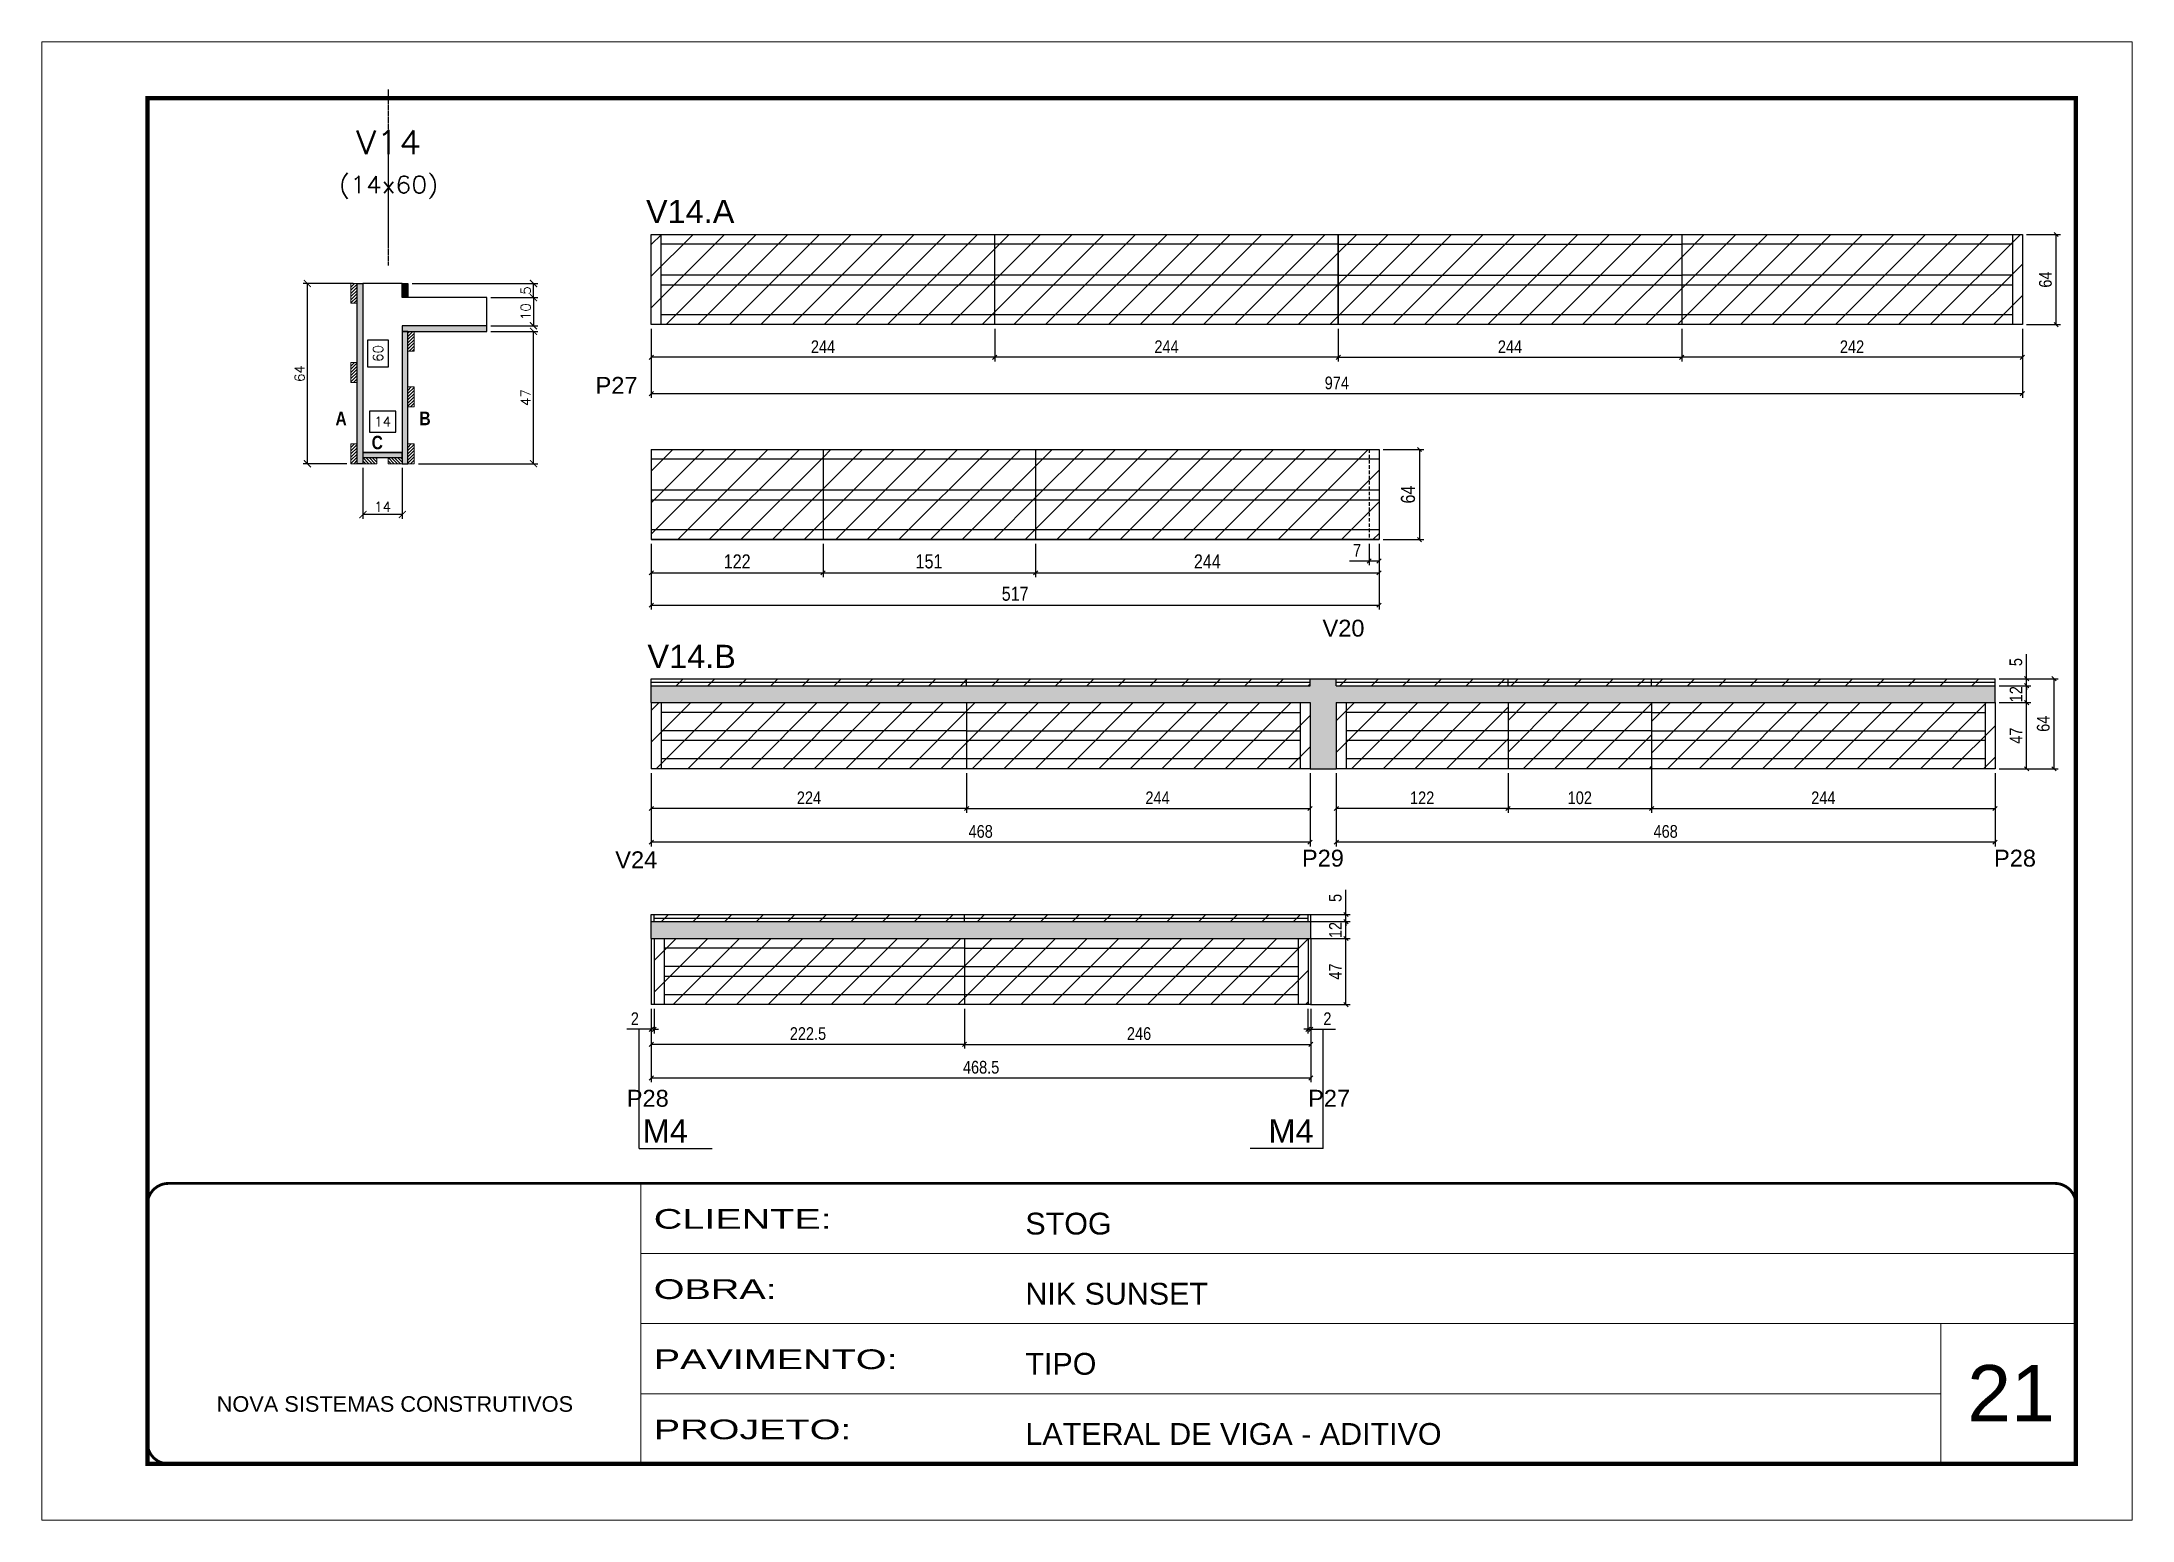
# Model space of a CAD drawing. Extents: x -10448 to -1189, y -11772 to 17235.
# Drawn here: x -10448 to -8963, y 10051 to 11101 of the extents above; entities that cross this region are included whole.
import ezdxf
from ezdxf.enums import TextEntityAlignment as Align

# ---------------------------------------------------------------- set-up
doc = ezdxf.new("R2010")
doc.units = 0
for name, pattern in [('CONTINUO', [0]), ('DASHED', [0.75, 0.5, -0.25]), ('HIDDEN', [0.375, 0.25, -0.125])]:
    doc.linetypes.add(name, pattern=pattern)
for name, color, linetype in [('5', 5, 'Continuous'), ('COTA', 241, 'Continuous'), ('Cota Seção (2x)', 4, 'Continuous'), ('detalhes', 4, 'Continuous'), ('NOMENCLATURA', 7, 'Continuous'), ('Painéis', 200, 'Continuous'), ('Reaproveitamento', 251, 'Continuous'), ('SARR_2.2x7', 40, 'Continuous'), ('SARR_EDITAR', 141, 'Continuous'), ('Texto de Titulo', 7, 'Continuous'), ('Texto Qtd Sarr', 242, 'Continuous')]:
    doc.layers.add(name, color=color, linetype=linetype)
for name, color, linetype, lineweight in [('CARIMBO', 255, 'Continuous', 9), ('CONCRETO', 251, 'Continuous', 25), ('Folhas', 255, 'Continuous', 9), ('Hachura', 251, 'Continuous', 9), ('Madeira', 126, 'Continuous', 18), ('SARRAFO DE PRESSAO', 251, 'DASHED', 9), ('Texto Seção', 7, 'Continuous', 15)]:
    doc.layers.add(name, color=color, linetype=linetype, lineweight=lineweight)
doc.styles.add('ARIAL', font='arial.ttf')
doc.styles.add('COTA TECNICA', font='techl___.ttf', dxfattribs={"height": 10})
doc.styles.add('COTA TECNICA-50', font='techl___.ttf', dxfattribs={"height": 9})
doc.styles.add('Romans', font='romans.shx')
doc.styles.get("Standard").update_dxf_attribs({"font": 'arial.ttf'})
doc.styles.add('TECNICA', font='techb___.ttf', dxfattribs={"height": 10})
doc.styles.add('Tecnologia', font='')
doc.styles.get('Tecnologia').set_extended_font_data('Forgotten Futurist')
doc.dimstyles.new('COTA PAINEL-50', dxfattribs={"dimtxt": 9, "dimasz": 3, "dimexe": 3, "dimexo": 3, "dimgap": 3, "dimtad": 1, "dimdec": 1, "dimzin": 12, "dimdsep": 46, "dimtxsty": 'COTA TECNICA-50', "dimblk1": 'OBLIQUE', "dimblk2": 'OBLIQUE', "dimsah": 1, "dimcen": 0.9, "dimclrd": 4, "dimclre": 4, "dimclrt": 240, "dimadec": 1, "dimazin": 3, "dimtfac": 1, "dimtdec": 1, "dimtmove": 0, "dimatfit": 3, "dimfxl": 1, "dimtolj": 1, "dimtzin": 12, "dimarcsym": 0})
doc.dimstyles.new('Cota Seção (2x)', dxfattribs={"dimtxt": 7, "dimasz": 5, "dimexe": 3, "dimexo": 3, "dimgap": 2, "dimtad": 3, "dimdec": 1, "dimlfac": 0.5, "dimzin": 12, "dimdsep": 46, "dimtxsty": 'Romans', "dimblk": 'ARCHTICK', "dimcen": 0, "dimclrd": 4, "dimclre": 4, "dimclrt": 1, "dimadec": 1, "dimazin": 3, "dimtfac": 1, "dimtdec": 1, "dimtmove": 0, "dimatfit": 3, "dimldrblk": 'OBLIQUE', "dimfxl": 1, "dimtolj": 1, "dimtzin": 12, "dimarcsym": 0})
doc.dimstyles.new('Cota Seção interna', dxfattribs={"dimtxt": 7, "dimasz": 6, "dimexe": 0.18, "dimexo": 2, "dimgap": -4, "dimtad": 3, "dimdec": 1, "dimlfac": 0.5, "dimzin": 12, "dimdsep": 46, "dimtxsty": 'Romans', "dimblk": 'ARCHTICK', "dimcen": 0.09, "dimse1": 1, "dimse2": 1, "dimsd1": 1, "dimsd2": 1, "dimclrd": 180, "dimclre": 5, "dimclrt": 1, "dimadec": 0, "dimazin": 3, "dimtfac": 1, "dimtdec": 1, "dimtofl": 0, "dimtmove": 0, "dimatfit": 3, "dimldrblk": 'ARCHTICK', "dimfxl": 1, "dimtolj": 1, "dimtzin": 0, "dimarcsym": 0})
doc.dimstyles.new('PAINEL', dxfattribs={"dimtxt": 10, "dimasz": 3, "dimexe": 3, "dimexo": 3, "dimgap": 3, "dimtad": 1, "dimdec": 1, "dimzin": 12, "dimdsep": 46, "dimtxsty": 'COTA TECNICA', "dimblk1": 'OBLIQUE', "dimblk2": 'OBLIQUE', "dimsah": 1, "dimcen": 0.9, "dimclrd": 4, "dimclre": 4, "dimclrt": 240, "dimadec": 1, "dimazin": 3, "dimtfac": 1, "dimtdec": 1, "dimtmove": 0, "dimatfit": 3, "dimfxl": 1, "dimtolj": 1, "dimtzin": 12, "dimarcsym": 0})
pattern_1 = [(45, (-141054.283, -11555.236), (-11.2253202, 11.2253202), [])]
pattern_2 = [(45, (-141054.283, -11504.527), (-11.2253202, 11.2253202), [])]
pattern_3 = [(315, (12364.1937, 2572.0724), (1.12253202, 1.12253202), [])]

msp = doc.modelspace()

# ---------------------------------------------------------------- texts
at = {"layer": '5', "linetype": 'Continuous'}
for s, p in [('P27', (-10054.9, 10851.34)), ('V20', (-9538.48, 10678.9)), ('V24', (-10040.91, 10514.39)), ('P29', (-9553.1, 10515.55)), ('P28', (-9061.44, 10515.55)), ('P28', (-10032.72, 10345.01)), ('P27', (-9548.71, 10345.01))]:
    msp.add_text(s, height=12, rotation=359.99996, dxfattribs=at).set_placement(p)
at = {"layer": 'CARIMBO', "style": 'ARIAL'}
msp.add_text('21', height=40, dxfattribs=at).set_placement((-9080.42, 10121.5))
at = {"layer": 'detalhes', "style": 'TECNICA'}
for s, p in [('A', (-10239.65, 10829.04)), ('B', (-10180.01, 10829.05)), ('C', (-10213.95, 10811.95))]:
    msp.add_text(s, height=9.6, dxfattribs=at).set_placement(p)
at = {"layer": 'NOMENCLATURA', "linetype": 'Continuous'}
for s, p in [('V14.A', (-10019.05, 10972.62)), ('V14.B', (-10018.03, 10656.59)), ('M4', (-10021.35, 10319.53)), ('M4', (-9576.86, 10319.53))]:
    msp.add_text(s, height=16.5, dxfattribs=at).set_placement(p)

# ---------------------------------------------------------------- blocks, each defined once
blk = doc.blocks.new('9999999999')
at = {"color": 30, "linetype": 'CONTINUO'}
for p, q in [((98564.6, 34230.2), (98564.6, 34429.4)), ((98564.6, 34379.6), (99584, 34379.6)), ((98564.6, 34329.8), (99488, 34329.8)), ((99584, 34329.8), (99488, 34329.8)), ((99488, 34329.8), (99488, 34230.2)), ((98564.6, 34280), (99488, 34280))]:
    blk.add_line(p, q, dxfattribs=at)
at = {"color": 30, "linetype": 'CONTINUO', "const_width": 2}
blk.add_lwpolyline([(99584, 34230.2), (99584, 34414.4, 0.414214), (99569, 34429.4), (98229, 34429.4, 0.414214), (98214, 34414.4), (98214, 34245.2, 0.414214), (98229, 34230.2), (99584, 34230.2)], format="xyb", dxfattribs=at)
at = {"layer": 'Folhas'}
blk.add_lwpolyline([(98139, 34190.2), (99624, 34190.2), (99624, 35240.2), (98139, 35240.2)], close=True, dxfattribs=at)
at = {"layer": 'Folhas', "color": 30, "const_width": 3}
blk.add_lwpolyline([(98214, 34230.2), (99584, 34230.2), (99584, 35200.2), (98214, 35200.2)], close=True, dxfattribs=at)
at = {"color": 7, "linetype": 'Continuous', "ltscale": 5, "style": 'ARIAL'}
for s, height, p in [('STOG', 15.48, (98837.7, 34393.1)), ('NIK SUNSET', 15.48, (98837.7, 34343.3)), ('TIPO', 15.48, (98837.7, 34293.5)), ('NOVA SISTEMAS CONSTRUTIVOS', 11.059, (98263.2, 34267.2)), ('LATERAL DE VIGA - ADITIVO', 15.483, (98837.7, 34243.7))]:
    blk.add_text(s, height=height, dxfattribs=at).set_placement(p)
at = {"layer": 'Folhas', "color": 7, "style": 'Tecnologia', "width": 1.5}
for s, p in [('CLIENTE:', (98573.7, 34397.2)), ('OBRA:', (98573.7, 34347.3)), ('PAVIMENTO:', (98573.7, 34297.5)), ('PROJETO:', (98573.7, 34247.7))]:
    blk.add_text(s, height=14, dxfattribs=at).set_placement(p)
blk = doc.blocks.new('_Oblique')
at = {"color": 0, "linetype": 'ByBlock', "lineweight": -2}
blk.add_line((-0.5, -0.5), (0.5, 0.5), dxfattribs=at)
blk = doc.blocks.new('*D512')
at = {"layer": 'COTA', "color": 4, "linetype": 'ByBlock', "lineweight": -2, "transparency": 16777216}
for p, q in [((-10015.3, 10582), (-10015.3, 10553.8)), ((-9791.3, 10582), (-9791.3, 10553.8)), ((-9791.3, 10556.8), (-10015.3, 10556.8))]:
    blk.add_line(p, q, dxfattribs=at)
at = {"layer": 'Defpoints', "color": 0, "linetype": 'ByBlock', "transparency": 16777216}
for p in [(-10015.3, 10585), (-9791.3, 10585), (-10015.3, 10556.8)]:
    blk.add_point(p, dxfattribs=at)
at = {"layer": 'COTA', "color": 4, "linetype": 'ByBlock', "lineweight": -2, "transparency": 16777216, "xscale": 3, "yscale": 3, "zscale": 3, "rotation": 180}
blk.add_blockref('_Oblique', (-10015.3, 10556.8), dxfattribs=at)
at = {"layer": 'COTA', "color": 4, "linetype": 'ByBlock', "lineweight": -2, "transparency": 16777216, "xscale": 3, "yscale": 3, "zscale": 3}
blk.add_blockref('_Oblique', (-9791.3, 10556.8), dxfattribs=at)
at = {"layer": 'COTA', "color": 240, "linetype": 'ByBlock', "transparency": 16777216, "insert": (-9903.3, 10564.4), "char_height": 9, "attachment_point": 5, "style": 'COTA TECNICA-50'}
blk.add_mtext('\\A1;224', dxfattribs=at)
blk = doc.blocks.new('*D513')
at = {"layer": 'COTA', "color": 4, "linetype": 'ByBlock', "lineweight": -2, "transparency": 16777216}
for p, q in [((-9791.3, 10582), (-9791.3, 10553.8)), ((-9547.3, 10582), (-9547.3, 10553.8)), ((-9791.3, 10556.8), (-9547.3, 10556.8))]:
    blk.add_line(p, q, dxfattribs=at)
at = {"layer": 'Defpoints', "color": 0, "linetype": 'ByBlock', "transparency": 16777216}
for p in [(-9791.3, 10585), (-9547.3, 10585), (-9547.3, 10556.8)]:
    blk.add_point(p, dxfattribs=at)
at = {"layer": 'COTA', "color": 4, "linetype": 'ByBlock', "lineweight": -2, "transparency": 16777216, "xscale": 3, "yscale": 3, "zscale": 3, "rotation": 180}
blk.add_blockref('_Oblique', (-9791.3, 10556.8), dxfattribs=at)
at = {"layer": 'COTA', "color": 4, "linetype": 'ByBlock', "lineweight": -2, "transparency": 16777216, "xscale": 3, "yscale": 3, "zscale": 3}
blk.add_blockref('_Oblique', (-9547.3, 10556.8), dxfattribs=at)
at = {"layer": 'COTA', "color": 240, "linetype": 'ByBlock', "transparency": 16777216, "insert": (-9655.7, 10564.4), "char_height": 9, "attachment_point": 5, "style": 'COTA TECNICA-50'}
blk.add_mtext('\\A1;244', dxfattribs=at)
blk = doc.blocks.new('*D534')
at = {"layer": 'COTA', "color": 4, "linetype": 'ByBlock', "lineweight": -2, "transparency": 16777216}
for p, q in [((-10015.3, 10582), (-10015.3, 10529.9)), ((-9547.3, 10582), (-9547.3, 10529.9)), ((-9547.3, 10532.9), (-10015.3, 10532.9))]:
    blk.add_line(p, q, dxfattribs=at)
at = {"layer": 'Defpoints', "color": 0, "linetype": 'ByBlock', "transparency": 16777216}
for p in [(-10015.3, 10585), (-9547.3, 10585), (-10015.3, 10532.9)]:
    blk.add_point(p, dxfattribs=at)
at = {"layer": 'COTA', "color": 4, "linetype": 'ByBlock', "lineweight": -2, "transparency": 16777216, "xscale": 3, "yscale": 3, "zscale": 3, "rotation": 180}
blk.add_blockref('_Oblique', (-10015.3, 10532.9), dxfattribs=at)
at = {"layer": 'COTA', "color": 4, "linetype": 'ByBlock', "lineweight": -2, "transparency": 16777216, "xscale": 3, "yscale": 3, "zscale": 3}
blk.add_blockref('_Oblique', (-9547.3, 10532.9), dxfattribs=at)
at = {"layer": 'COTA', "color": 240, "linetype": 'ByBlock', "transparency": 16777216, "insert": (-9781.3, 10540.5), "char_height": 9, "attachment_point": 5, "style": 'COTA TECNICA-50'}
blk.add_mtext('\\A1;468', dxfattribs=at)
blk = doc.blocks.new('*D514')
at = {"layer": 'COTA', "color": 4, "linetype": 'ByBlock', "lineweight": -2, "transparency": 16777216}
for p, q in [((-10015.3, 10414.5), (-10015.3, 10386.3)), ((-9792.8, 10414.5), (-9792.8, 10386.3)), ((-9792.8, 10389.3), (-10015.3, 10389.3))]:
    blk.add_line(p, q, dxfattribs=at)
at = {"layer": 'Defpoints', "color": 0, "linetype": 'ByBlock', "transparency": 16777216}
for p in [(-10015.3, 10417.5), (-9792.8, 10417.5), (-10015.3, 10389.3)]:
    blk.add_point(p, dxfattribs=at)
at = {"layer": 'COTA', "color": 4, "linetype": 'ByBlock', "lineweight": -2, "transparency": 16777216, "xscale": 3, "yscale": 3, "zscale": 3, "rotation": 180}
blk.add_blockref('_Oblique', (-10015.3, 10389.3), dxfattribs=at)
at = {"layer": 'COTA', "color": 4, "linetype": 'ByBlock', "lineweight": -2, "transparency": 16777216, "xscale": 3, "yscale": 3, "zscale": 3}
blk.add_blockref('_Oblique', (-9792.8, 10389.3), dxfattribs=at)
at = {"layer": 'COTA', "color": 240, "linetype": 'ByBlock', "transparency": 16777216, "insert": (-9904, 10396.9), "char_height": 9, "attachment_point": 5, "style": 'COTA TECNICA-50'}
blk.add_mtext('\\A1;222.5', dxfattribs=at)
blk = doc.blocks.new('*D515')
at = {"layer": 'COTA', "color": 4, "linetype": 'ByBlock', "lineweight": -2, "transparency": 16777216}
for p, q in [((-9792.8, 10414.5), (-9792.8, 10386.3)), ((-9546.8, 10414.5), (-9546.8, 10386.3)), ((-9792.8, 10389.3), (-9546.8, 10389.3))]:
    blk.add_line(p, q, dxfattribs=at)
at = {"layer": 'Defpoints', "color": 0, "linetype": 'ByBlock', "transparency": 16777216}
for p in [(-9792.8, 10417.5), (-9546.8, 10417.5), (-9546.8, 10389.3)]:
    blk.add_point(p, dxfattribs=at)
at = {"layer": 'COTA', "color": 4, "linetype": 'ByBlock', "lineweight": -2, "transparency": 16777216, "xscale": 3, "yscale": 3, "zscale": 3, "rotation": 180}
blk.add_blockref('_Oblique', (-9792.8, 10389.3), dxfattribs=at)
at = {"layer": 'COTA', "color": 4, "linetype": 'ByBlock', "lineweight": -2, "transparency": 16777216, "xscale": 3, "yscale": 3, "zscale": 3}
blk.add_blockref('_Oblique', (-9546.8, 10389.3), dxfattribs=at)
at = {"layer": 'COTA', "color": 240, "linetype": 'ByBlock', "transparency": 16777216, "insert": (-9668.8, 10396.9), "char_height": 9, "attachment_point": 5, "style": 'COTA TECNICA-50'}
blk.add_mtext('\\A1;246', dxfattribs=at)
blk = doc.blocks.new('*D535')
at = {"layer": 'COTA', "color": 4, "linetype": 'ByBlock', "lineweight": -2, "transparency": 16777216}
for p, q in [((-10015.3, 10414.5), (-10015.3, 10362.4)), ((-9546.8, 10414.5), (-9546.8, 10362.4)), ((-9546.8, 10365.4), (-10015.3, 10365.4))]:
    blk.add_line(p, q, dxfattribs=at)
at = {"layer": 'Defpoints', "color": 0, "linetype": 'ByBlock', "transparency": 16777216}
for p in [(-10015.3, 10417.5), (-9546.8, 10417.5), (-10015.3, 10365.4)]:
    blk.add_point(p, dxfattribs=at)
at = {"layer": 'COTA', "color": 4, "linetype": 'ByBlock', "lineweight": -2, "transparency": 16777216, "xscale": 3, "yscale": 3, "zscale": 3, "rotation": 180}
blk.add_blockref('_Oblique', (-10015.3, 10365.4), dxfattribs=at)
at = {"layer": 'COTA', "color": 4, "linetype": 'ByBlock', "lineweight": -2, "transparency": 16777216, "xscale": 3, "yscale": 3, "zscale": 3}
blk.add_blockref('_Oblique', (-9546.8, 10365.4), dxfattribs=at)
at = {"layer": 'COTA', "color": 240, "linetype": 'ByBlock', "transparency": 16777216, "insert": (-9781, 10373), "char_height": 9, "attachment_point": 5, "style": 'COTA TECNICA-50'}
blk.add_mtext('\\A1;468.5', dxfattribs=at)
blk = doc.blocks.new('*D516')
at = {"layer": 'COTA', "color": 4, "linetype": 'ByBlock', "lineweight": -2, "transparency": 16777216}
for p, q in [((-9528.7, 10582), (-9528.7, 10553.8)), ((-9406.7, 10582), (-9406.7, 10553.8)), ((-9406.7, 10556.8), (-9528.7, 10556.8))]:
    blk.add_line(p, q, dxfattribs=at)
at = {"layer": 'Defpoints', "color": 0, "linetype": 'ByBlock', "transparency": 16777216}
for p in [(-9528.7, 10585), (-9406.7, 10585), (-9528.7, 10556.8)]:
    blk.add_point(p, dxfattribs=at)
at = {"layer": 'COTA', "color": 4, "linetype": 'ByBlock', "lineweight": -2, "transparency": 16777216, "xscale": 3, "yscale": 3, "zscale": 3, "rotation": 180}
blk.add_blockref('_Oblique', (-9528.7, 10556.8), dxfattribs=at)
at = {"layer": 'COTA', "color": 4, "linetype": 'ByBlock', "lineweight": -2, "transparency": 16777216, "xscale": 3, "yscale": 3, "zscale": 3}
blk.add_blockref('_Oblique', (-9406.7, 10556.8), dxfattribs=at)
at = {"layer": 'COTA', "color": 240, "linetype": 'ByBlock', "transparency": 16777216, "insert": (-9467.7, 10564.4), "char_height": 9, "attachment_point": 5, "style": 'COTA TECNICA-50'}
blk.add_mtext('\\A1;122', dxfattribs=at)
blk = doc.blocks.new('*D517')
at = {"layer": 'COTA', "color": 4, "linetype": 'ByBlock', "lineweight": -2, "transparency": 16777216}
for p, q in [((-9304.7, 10582), (-9304.7, 10553.8)), ((-9060.7, 10582), (-9060.7, 10553.8)), ((-9304.7, 10556.8), (-9060.7, 10556.8))]:
    blk.add_line(p, q, dxfattribs=at)
at = {"layer": 'Defpoints', "color": 0, "linetype": 'ByBlock', "transparency": 16777216}
for p in [(-9304.7, 10585), (-9060.7, 10585), (-9060.7, 10556.8)]:
    blk.add_point(p, dxfattribs=at)
at = {"layer": 'COTA', "color": 4, "linetype": 'ByBlock', "lineweight": -2, "transparency": 16777216, "xscale": 3, "yscale": 3, "zscale": 3, "rotation": 180}
blk.add_blockref('_Oblique', (-9304.7, 10556.8), dxfattribs=at)
at = {"layer": 'COTA', "color": 4, "linetype": 'ByBlock', "lineweight": -2, "transparency": 16777216, "xscale": 3, "yscale": 3, "zscale": 3}
blk.add_blockref('_Oblique', (-9060.7, 10556.8), dxfattribs=at)
at = {"layer": 'COTA', "color": 240, "linetype": 'ByBlock', "transparency": 16777216, "insert": (-9182.7, 10564.4), "char_height": 9, "attachment_point": 5, "style": 'COTA TECNICA-50'}
blk.add_mtext('\\A1;244', dxfattribs=at)
blk = doc.blocks.new('*D536')
at = {"layer": 'COTA', "color": 4, "linetype": 'ByBlock', "lineweight": -2, "transparency": 16777216}
for p, q in [((-9528.7, 10582), (-9528.7, 10529.9)), ((-9060.7, 10582), (-9060.7, 10529.9)), ((-9060.7, 10532.9), (-9528.7, 10532.9))]:
    blk.add_line(p, q, dxfattribs=at)
at = {"layer": 'Defpoints', "color": 0, "linetype": 'ByBlock', "transparency": 16777216}
for p in [(-9528.7, 10585), (-9060.7, 10585), (-9528.7, 10532.9)]:
    blk.add_point(p, dxfattribs=at)
at = {"layer": 'COTA', "color": 4, "linetype": 'ByBlock', "lineweight": -2, "transparency": 16777216, "xscale": 3, "yscale": 3, "zscale": 3, "rotation": 180}
blk.add_blockref('_Oblique', (-9528.7, 10532.9), dxfattribs=at)
at = {"layer": 'COTA', "color": 4, "linetype": 'ByBlock', "lineweight": -2, "transparency": 16777216, "xscale": 3, "yscale": 3, "zscale": 3}
blk.add_blockref('_Oblique', (-9060.7, 10532.9), dxfattribs=at)
at = {"layer": 'COTA', "color": 240, "linetype": 'ByBlock', "transparency": 16777216, "insert": (-9294.7, 10540.5), "char_height": 9, "attachment_point": 5, "style": 'COTA TECNICA-50'}
blk.add_mtext('\\A1;468', dxfattribs=at)
blk = doc.blocks.new('*D518')
at = {"layer": 'COTA', "color": 4, "linetype": 'ByBlock', "lineweight": -2, "transparency": 16777216}
for p, q in [((-9546.9, 10464.5), (-9518.8, 10464.5)), ((-9521.8, 10417.5), (-9521.8, 10464.5)), ((-9546.9, 10417.5), (-9518.8, 10417.5))]:
    blk.add_line(p, q, dxfattribs=at)
at = {"layer": 'Defpoints', "color": 0, "linetype": 'ByBlock', "transparency": 16777216}
for p in [(-9549.9, 10464.5), (-9521.8, 10464.5), (-9549.9, 10417.5)]:
    blk.add_point(p, dxfattribs=at)
at = {"layer": 'COTA', "color": 4, "linetype": 'ByBlock', "lineweight": -2, "transparency": 16777216, "xscale": 3, "yscale": 3, "zscale": 3}
for p, rotation in [((-9521.8, 10464.5), 90), ((-9521.8, 10417.5), 270)]:
    blk.add_blockref('_Oblique', p, dxfattribs=dict(at, rotation=rotation))
at = {"layer": 'COTA', "color": 240, "linetype": 'ByBlock', "transparency": 16777216, "insert": (-9529.3, 10441), "char_height": 9, "attachment_point": 5, "rotation": 90, "style": 'COTA TECNICA-50'}
blk.add_mtext('\\A1;47', dxfattribs=at)
blk = doc.blocks.new('*D519')
at = {"layer": 'COTA', "color": 4, "linetype": 'ByBlock', "lineweight": -2, "transparency": 16777216}
for p, q in [((-9546.9, 10476.5), (-9518.8, 10476.5)), ((-9521.8, 10464.5), (-9521.8, 10476.5)), ((-9546.9, 10464.5), (-9518.8, 10464.5))]:
    blk.add_line(p, q, dxfattribs=at)
at = {"layer": 'Defpoints', "color": 0, "linetype": 'ByBlock', "transparency": 16777216}
for p in [(-9549.9, 10476.5), (-9521.8, 10476.5), (-9549.9, 10464.5)]:
    blk.add_point(p, dxfattribs=at)
at = {"layer": 'COTA', "color": 4, "linetype": 'ByBlock', "lineweight": -2, "transparency": 16777216, "xscale": 3, "yscale": 3, "zscale": 3}
for p, rotation in [((-9521.8, 10476.5), 90), ((-9521.8, 10464.5), 270)]:
    blk.add_blockref('_Oblique', p, dxfattribs=dict(at, rotation=rotation))
at = {"layer": 'COTA', "color": 240, "linetype": 'ByBlock', "transparency": 16777216, "insert": (-9529.3, 10470.5), "char_height": 9, "attachment_point": 5, "rotation": 90, "style": 'COTA TECNICA-50'}
blk.add_mtext('\\A1;12', dxfattribs=at)
blk = doc.blocks.new('*D520')
at = {"layer": 'COTA', "color": 4, "linetype": 'ByBlock', "lineweight": -2, "transparency": 16777216}
for p, q in [((-9521.8, 10481.5), (-9521.8, 10499)), ((-9546.9, 10481.5), (-9518.8, 10481.5)), ((-9546.9, 10476.5), (-9518.8, 10476.5)), ((-9521.8, 10476.5), (-9521.8, 10481.5)), ((-9521.8, 10476.5), (-9521.8, 10473.5))]:
    blk.add_line(p, q, dxfattribs=at)
at = {"layer": 'Defpoints', "color": 0, "linetype": 'ByBlock', "transparency": 16777216}
for p in [(-9549.9, 10481.5), (-9549.9, 10476.5), (-9521.8, 10481.5)]:
    blk.add_point(p, dxfattribs=at)
at = {"layer": 'COTA', "color": 4, "linetype": 'ByBlock', "lineweight": -2, "transparency": 16777216, "xscale": 3, "yscale": 3, "zscale": 3}
for p, rotation in [((-9521.8, 10481.5), 270), ((-9521.8, 10476.5), 90)]:
    blk.add_blockref('_Oblique', p, dxfattribs=dict(at, rotation=rotation))
at = {"layer": 'COTA', "color": 240, "linetype": 'ByBlock', "transparency": 16777216, "insert": (-9529.4, 10493.3), "char_height": 9, "attachment_point": 5, "rotation": 90, "style": 'COTA TECNICA-50'}
blk.add_mtext('\\A1;5', dxfattribs=at)
blk = doc.blocks.new('*D521')
at = {"layer": 'COTA', "color": 4, "linetype": 'ByBlock', "lineweight": -2, "transparency": 16777216}
for p, q in [((-9283.3, 10897.5), (-9283.3, 10874.3)), ((-9041.3, 10897.5), (-9041.3, 10874.3)), ((-9041.3, 10877.3), (-9283.3, 10877.3))]:
    blk.add_line(p, q, dxfattribs=at)
at = {"layer": 'Defpoints', "color": 0, "linetype": 'ByBlock', "transparency": 16777216}
for p in [(-9283.3, 10900.5), (-9041.3, 10900.5), (-9283.3, 10877.3)]:
    blk.add_point(p, dxfattribs=at)
at = {"layer": 'COTA', "color": 4, "linetype": 'ByBlock', "lineweight": -2, "transparency": 16777216, "xscale": 3, "yscale": 3, "zscale": 3, "rotation": 180}
blk.add_blockref('_Oblique', (-9283.3, 10877.3), dxfattribs=at)
at = {"layer": 'COTA', "color": 4, "linetype": 'ByBlock', "lineweight": -2, "transparency": 16777216, "xscale": 3, "yscale": 3, "zscale": 3}
blk.add_blockref('_Oblique', (-9041.3, 10877.3), dxfattribs=at)
at = {"layer": 'COTA', "color": 240, "linetype": 'ByBlock', "transparency": 16777216, "insert": (-9162.3, 10884.8), "char_height": 9, "attachment_point": 5, "style": 'COTA TECNICA-50'}
blk.add_mtext('\\A1;242', dxfattribs=at)
blk = doc.blocks.new('*D510')
at = {"layer": 'COTA', "color": 4, "linetype": 'ByBlock', "lineweight": -2, "transparency": 16777216}
for p, q in [((-10015.3, 10897.5), (-10015.3, 10874.3)), ((-9771.3, 10897.5), (-9771.3, 10874.3)), ((-9771.3, 10877.3), (-10015.3, 10877.3))]:
    blk.add_line(p, q, dxfattribs=at)
at = {"layer": 'Defpoints', "color": 0, "linetype": 'ByBlock', "transparency": 16777216}
for p in [(-10015.3, 10900.5), (-9771.3, 10900.5), (-10015.3, 10877.3)]:
    blk.add_point(p, dxfattribs=at)
at = {"layer": 'COTA', "color": 4, "linetype": 'ByBlock', "lineweight": -2, "transparency": 16777216, "xscale": 3, "yscale": 3, "zscale": 3, "rotation": 180}
blk.add_blockref('_Oblique', (-10015.3, 10877.3), dxfattribs=at)
at = {"layer": 'COTA', "color": 4, "linetype": 'ByBlock', "lineweight": -2, "transparency": 16777216, "xscale": 3, "yscale": 3, "zscale": 3}
blk.add_blockref('_Oblique', (-9771.3, 10877.3), dxfattribs=at)
at = {"layer": 'COTA', "color": 240, "linetype": 'ByBlock', "transparency": 16777216, "insert": (-9893.3, 10884.8), "char_height": 9, "attachment_point": 5, "style": 'COTA TECNICA-50'}
blk.add_mtext('\\A1;244', dxfattribs=at)
blk = doc.blocks.new('*D511')
at = {"layer": 'COTA', "color": 4, "linetype": 'ByBlock', "lineweight": -2, "transparency": 16777216}
for p, q in [((-9527.3, 10897.5), (-9527.3, 10874.3)), ((-9283.3, 10897.5), (-9283.3, 10874.3)), ((-9527.3, 10877.3), (-9283.3, 10877.3))]:
    blk.add_line(p, q, dxfattribs=at)
at = {"layer": 'Defpoints', "color": 0, "linetype": 'ByBlock', "transparency": 16777216}
for p in [(-9527.3, 10900.5), (-9283.3, 10900.5), (-9283.3, 10877.3)]:
    blk.add_point(p, dxfattribs=at)
at = {"layer": 'COTA', "color": 4, "linetype": 'ByBlock', "lineweight": -2, "transparency": 16777216, "xscale": 3, "yscale": 3, "zscale": 3, "rotation": 180}
blk.add_blockref('_Oblique', (-9527.3, 10877.3), dxfattribs=at)
at = {"layer": 'COTA', "color": 4, "linetype": 'ByBlock', "lineweight": -2, "transparency": 16777216, "xscale": 3, "yscale": 3, "zscale": 3}
blk.add_blockref('_Oblique', (-9283.3, 10877.3), dxfattribs=at)
at = {"layer": 'COTA', "color": 240, "linetype": 'ByBlock', "transparency": 16777216, "insert": (-9405.3, 10884.8), "char_height": 9, "attachment_point": 5, "style": 'COTA TECNICA-50'}
blk.add_mtext('\\A1;244', dxfattribs=at)
blk = doc.blocks.new('*D531')
at = {"layer": 'COTA', "color": 4, "linetype": 'ByBlock', "lineweight": -2, "transparency": 16777216}
for p, q in [((-9771.3, 10897.5), (-9771.3, 10874.3)), ((-9527.3, 10897.5), (-9527.3, 10874.3)), ((-9527.3, 10877.3), (-9771.3, 10877.3))]:
    blk.add_line(p, q, dxfattribs=at)
at = {"layer": 'Defpoints', "color": 0, "linetype": 'ByBlock', "transparency": 16777216}
for p in [(-9771.3, 10900.5), (-9527.3, 10900.5), (-9771.3, 10877.3)]:
    blk.add_point(p, dxfattribs=at)
at = {"layer": 'COTA', "color": 4, "linetype": 'ByBlock', "lineweight": -2, "transparency": 16777216, "xscale": 3, "yscale": 3, "zscale": 3, "rotation": 180}
blk.add_blockref('_Oblique', (-9771.3, 10877.3), dxfattribs=at)
at = {"layer": 'COTA', "color": 4, "linetype": 'ByBlock', "lineweight": -2, "transparency": 16777216, "xscale": 3, "yscale": 3, "zscale": 3}
blk.add_blockref('_Oblique', (-9527.3, 10877.3), dxfattribs=at)
at = {"layer": 'COTA', "color": 240, "linetype": 'ByBlock', "transparency": 16777216, "insert": (-9649.3, 10884.8), "char_height": 9, "attachment_point": 5, "style": 'COTA TECNICA-50'}
blk.add_mtext('\\A1;244', dxfattribs=at)
blk = doc.blocks.new('*D532')
at = {"layer": 'COTA', "color": 4, "linetype": 'ByBlock', "lineweight": -2, "transparency": 16777216}
for p, q in [((-10015.3, 10897.5), (-10015.3, 10848.4)), ((-9041.3, 10897.5), (-9041.3, 10848.4)), ((-9041.3, 10851.4), (-10015.3, 10851.4))]:
    blk.add_line(p, q, dxfattribs=at)
at = {"layer": 'Defpoints', "color": 0, "linetype": 'ByBlock', "transparency": 16777216}
for p in [(-10015.3, 10900.5), (-9041.3, 10900.5), (-10015.3, 10851.4)]:
    blk.add_point(p, dxfattribs=at)
at = {"layer": 'COTA', "color": 4, "linetype": 'ByBlock', "lineweight": -2, "transparency": 16777216, "xscale": 3, "yscale": 3, "zscale": 3, "rotation": 180}
blk.add_blockref('_Oblique', (-10015.3, 10851.4), dxfattribs=at)
at = {"layer": 'COTA', "color": 4, "linetype": 'ByBlock', "lineweight": -2, "transparency": 16777216, "xscale": 3, "yscale": 3, "zscale": 3}
blk.add_blockref('_Oblique', (-9041.3, 10851.4), dxfattribs=at)
at = {"layer": 'COTA', "color": 240, "linetype": 'ByBlock', "transparency": 16777216, "insert": (-9528.3, 10859), "char_height": 9, "attachment_point": 5, "style": 'COTA TECNICA-50'}
blk.add_mtext('\\A1;974', dxfattribs=at)
blk = doc.blocks.new('*D533')
at = {"layer": 'COTA', "color": 4, "linetype": 'ByBlock', "lineweight": -2, "transparency": 16777216}
for p, q in [((-9038.3, 10964.5), (-9014.3, 10964.5)), ((-9017.3, 10900.5), (-9017.3, 10964.5)), ((-9038.3, 10900.5), (-9014.3, 10900.5))]:
    blk.add_line(p, q, dxfattribs=at)
at = {"layer": 'Defpoints', "color": 0, "linetype": 'ByBlock', "transparency": 16777216}
for p in [(-9041.3, 10964.5), (-9017.3, 10964.5), (-9041.3, 10900.5)]:
    blk.add_point(p, dxfattribs=at)
at = {"layer": 'COTA', "color": 4, "linetype": 'ByBlock', "lineweight": -2, "transparency": 16777216, "xscale": 3, "yscale": 3, "zscale": 3}
for p, rotation in [((-9017.3, 10964.5), 90), ((-9017.3, 10900.5), 270)]:
    blk.add_blockref('_Oblique', p, dxfattribs=dict(at, rotation=rotation))
at = {"layer": 'COTA', "color": 240, "linetype": 'ByBlock', "transparency": 16777216, "insert": (-9024.9, 10932.5), "char_height": 9, "attachment_point": 5, "rotation": 90, "style": 'COTA TECNICA-50'}
blk.add_mtext('\\A1;64', dxfattribs=at)
blk = doc.blocks.new('titulo1')
at = {"layer": 'Defpoints', "color": 252, "linetype": 'HIDDEN', "ltscale": 2}
blk.add_line((0, 0), (0, 125), dxfattribs=at)
at = {"layer": 'Defpoints', "style": 'Romans', "oblique": 15}
blk.add_attdef('FOLHA', text='', height=10, dxfattribs=at).set_placement((0, 15.6), align=Align.MIDDLE_CENTER)
at = {"layer": 'Texto Qtd Sarr', "color": 3, "style": 'Romans', "oblique": 15}
for tag, height, p in [('TITULO', 17, (0, 71.4)), ('SEÇÃO', 12, (0, 41.5))]:
    blk.add_attdef(tag, text='', height=height, dxfattribs=at).set_placement(p, align=Align.MIDDLE_CENTER)
blk = doc.blocks.new('*D522')
at = {"layer": 'COTA', "color": 4, "linetype": 'ByBlock', "lineweight": -2, "transparency": 16777216}
for p, q in [((-9057.7, 10632), (-9035.3, 10632)), ((-9038.3, 10585), (-9038.3, 10632)), ((-9057.7, 10585), (-9035.3, 10585))]:
    blk.add_line(p, q, dxfattribs=at)
at = {"layer": 'Defpoints', "color": 0, "linetype": 'ByBlock', "transparency": 16777216}
for p in [(-9060.7, 10632), (-9038.3, 10632), (-9060.7, 10585)]:
    blk.add_point(p, dxfattribs=at)
at = {"layer": 'COTA', "color": 4, "linetype": 'ByBlock', "lineweight": -2, "transparency": 16777216, "xscale": 3, "yscale": 3, "zscale": 3}
for p, rotation in [((-9038.3, 10632), 90), ((-9038.3, 10585), 270)]:
    blk.add_blockref('_Oblique', p, dxfattribs=dict(at, rotation=rotation))
at = {"layer": 'COTA', "color": 240, "linetype": 'ByBlock', "transparency": 16777216, "insert": (-9045.8, 10608.5), "char_height": 9, "attachment_point": 5, "rotation": 90, "style": 'COTA TECNICA-50'}
blk.add_mtext('\\A1;47', dxfattribs=at)
blk = doc.blocks.new('*D523')
at = {"layer": 'COTA', "color": 4, "linetype": 'ByBlock', "lineweight": -2, "transparency": 16777216}
for p, q in [((-9057.7, 10644), (-9035.3, 10644)), ((-9038.3, 10632), (-9038.3, 10644)), ((-9057.7, 10632), (-9035.3, 10632))]:
    blk.add_line(p, q, dxfattribs=at)
at = {"layer": 'Defpoints', "color": 0, "linetype": 'ByBlock', "transparency": 16777216}
for p in [(-9060.7, 10644), (-9038.3, 10644), (-9060.7, 10632)]:
    blk.add_point(p, dxfattribs=at)
at = {"layer": 'COTA', "color": 4, "linetype": 'ByBlock', "lineweight": -2, "transparency": 16777216, "xscale": 3, "yscale": 3, "zscale": 3}
for p, rotation in [((-9038.3, 10644), 90), ((-9038.3, 10632), 270)]:
    blk.add_blockref('_Oblique', p, dxfattribs=dict(at, rotation=rotation))
at = {"layer": 'COTA', "color": 240, "linetype": 'ByBlock', "transparency": 16777216, "insert": (-9045.8, 10638), "char_height": 9, "attachment_point": 5, "rotation": 90, "style": 'COTA TECNICA-50'}
blk.add_mtext('\\A1;12', dxfattribs=at)
blk = doc.blocks.new('*D524')
at = {"layer": 'COTA', "color": 4, "linetype": 'ByBlock', "lineweight": -2, "transparency": 16777216}
for p, q in [((-9038.3, 10649), (-9038.3, 10666.5)), ((-9057.7, 10649), (-9035.3, 10649)), ((-9038.3, 10644), (-9038.3, 10649)), ((-9057.7, 10644), (-9035.3, 10644)), ((-9038.3, 10644), (-9038.3, 10641))]:
    blk.add_line(p, q, dxfattribs=at)
at = {"layer": 'Defpoints', "color": 0, "linetype": 'ByBlock', "transparency": 16777216}
for p in [(-9060.7, 10649), (-9038.3, 10649), (-9060.7, 10644)]:
    blk.add_point(p, dxfattribs=at)
at = {"layer": 'COTA', "color": 4, "linetype": 'ByBlock', "lineweight": -2, "transparency": 16777216, "xscale": 3, "yscale": 3, "zscale": 3}
for p, rotation in [((-9038.3, 10649), 270), ((-9038.3, 10644), 90)]:
    blk.add_blockref('_Oblique', p, dxfattribs=dict(at, rotation=rotation))
at = {"layer": 'COTA', "color": 240, "linetype": 'ByBlock', "transparency": 16777216, "insert": (-9045.9, 10660.8), "char_height": 9, "attachment_point": 5, "rotation": 90, "style": 'COTA TECNICA-50'}
blk.add_mtext('\\A1;5', dxfattribs=at)
blk = doc.blocks.new('*D507')
at = {"layer": 'COTA', "color": 4, "linetype": 'ByBlock', "lineweight": -2, "transparency": 16777216}
for p, q in [((-9057.7, 10649), (-9015.8, 10649)), ((-9018.8, 10585), (-9018.8, 10649)), ((-9057.7, 10585), (-9015.8, 10585))]:
    blk.add_line(p, q, dxfattribs=at)
at = {"layer": 'Defpoints', "color": 0, "linetype": 'ByBlock', "transparency": 16777216}
for p in [(-9060.7, 10649), (-9018.8, 10649), (-9060.7, 10585)]:
    blk.add_point(p, dxfattribs=at)
at = {"layer": 'COTA', "color": 4, "linetype": 'ByBlock', "lineweight": -2, "transparency": 16777216, "xscale": 3, "yscale": 3, "zscale": 3}
for p, rotation in [((-9018.8, 10649), 90), ((-9018.8, 10585), 270)]:
    blk.add_blockref('_Oblique', p, dxfattribs=dict(at, rotation=rotation))
at = {"layer": 'COTA', "color": 240, "linetype": 'ByBlock', "transparency": 16777216, "insert": (-9026.4, 10617), "char_height": 9, "attachment_point": 5, "rotation": 90, "style": 'COTA TECNICA-50'}
blk.add_mtext('\\A1;64', dxfattribs=at)
blk = doc.blocks.new('*D525')
at = {"layer": 'COTA', "color": 4, "linetype": 'ByBlock', "lineweight": -2, "transparency": 16777216}
for p, q in [((-9304.7, 10589), (-9304.7, 10553.8)), ((-9406.7, 10582), (-9406.7, 10553.8)), ((-9406.7, 10556.8), (-9304.7, 10556.8))]:
    blk.add_line(p, q, dxfattribs=at)
at = {"layer": 'Defpoints', "color": 0, "linetype": 'ByBlock', "transparency": 16777216}
for p in [(-9304.7, 10592), (-9406.7, 10585), (-9304.7, 10556.8)]:
    blk.add_point(p, dxfattribs=at)
at = {"layer": 'COTA', "color": 4, "linetype": 'ByBlock', "lineweight": -2, "transparency": 16777216, "xscale": 3, "yscale": 3, "zscale": 3, "rotation": 180}
blk.add_blockref('_Oblique', (-9406.7, 10556.8), dxfattribs=at)
at = {"layer": 'COTA', "color": 4, "linetype": 'ByBlock', "lineweight": -2, "transparency": 16777216, "xscale": 3, "yscale": 3, "zscale": 3}
blk.add_blockref('_Oblique', (-9304.7, 10556.8), dxfattribs=at)
at = {"layer": 'COTA', "color": 240, "linetype": 'ByBlock', "transparency": 16777216, "insert": (-9355.7, 10564.4), "char_height": 9, "attachment_point": 5, "style": 'COTA TECNICA-50'}
blk.add_mtext('\\A1;102', dxfattribs=at)
blk = doc.blocks.new('*D526')
at = {"layer": 'COTA', "color": 4, "linetype": 'ByBlock', "lineweight": -2, "transparency": 16777216}
for p, q in [((-10015.3, 10744.8), (-10015.3, 10721.2)), ((-9893.3, 10744.8), (-9893.3, 10721.2)), ((-10015.3, 10724.2), (-9893.3, 10724.2))]:
    blk.add_line(p, q, dxfattribs=at)
at = {"layer": 'Defpoints', "color": 0, "linetype": 'ByBlock', "transparency": 16777216}
for p in [(-10015.3, 10747.8), (-9893.3, 10747.8), (-9893.3, 10724.2)]:
    blk.add_point(p, dxfattribs=at)
at = {"layer": 'COTA', "color": 4, "linetype": 'ByBlock', "lineweight": -2, "transparency": 16777216, "xscale": 3, "yscale": 3, "zscale": 3, "rotation": 180}
blk.add_blockref('_Oblique', (-10015.3, 10724.2), dxfattribs=at)
at = {"layer": 'COTA', "color": 4, "linetype": 'ByBlock', "lineweight": -2, "transparency": 16777216, "xscale": 3, "yscale": 3, "zscale": 3}
blk.add_blockref('_Oblique', (-9893.3, 10724.2), dxfattribs=at)
at = {"layer": 'COTA', "color": 240, "linetype": 'ByBlock', "transparency": 16777216, "insert": (-9954.3, 10732.3), "char_height": 10, "attachment_point": 5, "style": 'COTA TECNICA'}
blk.add_mtext('\\A1;122', dxfattribs=at)
blk = doc.blocks.new('*D527')
at = {"layer": 'COTA', "color": 4, "linetype": 'ByBlock', "lineweight": -2, "transparency": 16777216}
for p, q in [((-9893.3, 10744.8), (-9893.3, 10721.2)), ((-9742.3, 10744.8), (-9742.3, 10721.2)), ((-9893.3, 10724.2), (-9742.3, 10724.2))]:
    blk.add_line(p, q, dxfattribs=at)
at = {"layer": 'Defpoints', "color": 0, "linetype": 'ByBlock', "transparency": 16777216}
for p in [(-9893.3, 10747.8), (-9742.3, 10747.8), (-9742.3, 10724.2)]:
    blk.add_point(p, dxfattribs=at)
at = {"layer": 'COTA', "color": 4, "linetype": 'ByBlock', "lineweight": -2, "transparency": 16777216, "xscale": 3, "yscale": 3, "zscale": 3, "rotation": 180}
blk.add_blockref('_Oblique', (-9893.3, 10724.2), dxfattribs=at)
at = {"layer": 'COTA', "color": 4, "linetype": 'ByBlock', "lineweight": -2, "transparency": 16777216, "xscale": 3, "yscale": 3, "zscale": 3}
blk.add_blockref('_Oblique', (-9742.3, 10724.2), dxfattribs=at)
at = {"layer": 'COTA', "color": 240, "linetype": 'ByBlock', "transparency": 16777216, "insert": (-9818, 10732.3), "char_height": 10, "attachment_point": 5, "style": 'COTA TECNICA'}
blk.add_mtext('\\A1;151', dxfattribs=at)
blk = doc.blocks.new('*D528')
at = {"layer": 'COTA', "color": 4, "linetype": 'ByBlock', "lineweight": -2, "transparency": 16777216}
for p, q in [((-9742.3, 10744.8), (-9742.3, 10721.2)), ((-9498.3, 10744.8), (-9498.3, 10721.2)), ((-9742.3, 10724.2), (-9498.3, 10724.2))]:
    blk.add_line(p, q, dxfattribs=at)
at = {"layer": 'Defpoints', "color": 0, "linetype": 'ByBlock', "transparency": 16777216}
for p in [(-9742.3, 10747.8), (-9498.3, 10747.8), (-9498.3, 10724.2)]:
    blk.add_point(p, dxfattribs=at)
at = {"layer": 'COTA', "color": 4, "linetype": 'ByBlock', "lineweight": -2, "transparency": 16777216, "xscale": 3, "yscale": 3, "zscale": 3, "rotation": 180}
blk.add_blockref('_Oblique', (-9742.3, 10724.2), dxfattribs=at)
at = {"layer": 'COTA', "color": 4, "linetype": 'ByBlock', "lineweight": -2, "transparency": 16777216, "xscale": 3, "yscale": 3, "zscale": 3}
blk.add_blockref('_Oblique', (-9498.3, 10724.2), dxfattribs=at)
at = {"layer": 'COTA', "color": 240, "linetype": 'ByBlock', "transparency": 16777216, "insert": (-9620.3, 10732.3), "char_height": 10, "attachment_point": 5, "style": 'COTA TECNICA'}
blk.add_mtext('\\A1;244', dxfattribs=at)
blk = doc.blocks.new('*D508')
at = {"layer": 'COTA', "color": 4, "linetype": 'ByBlock', "lineweight": -2, "transparency": 16777216}
for p, q in [((-9495.3, 10811.8), (-9466.6, 10811.8)), ((-9469.6, 10811.8), (-9469.6, 10747.8)), ((-9495.3, 10747.8), (-9466.6, 10747.8))]:
    blk.add_line(p, q, dxfattribs=at)
at = {"layer": 'Defpoints', "color": 0, "linetype": 'ByBlock', "transparency": 16777216}
for p in [(-9498.3, 10811.8), (-9498.3, 10747.8), (-9469.6, 10747.8)]:
    blk.add_point(p, dxfattribs=at)
at = {"layer": 'COTA', "color": 4, "linetype": 'ByBlock', "lineweight": -2, "transparency": 16777216, "xscale": 3, "yscale": 3, "zscale": 3}
for p, rotation in [((-9469.6, 10811.8), 90), ((-9469.6, 10747.8), 270)]:
    blk.add_blockref('_Oblique', p, dxfattribs=dict(at, rotation=rotation))
at = {"layer": 'COTA', "color": 240, "linetype": 'ByBlock', "transparency": 16777216, "insert": (-9477.7, 10779.8), "char_height": 10, "attachment_point": 5, "rotation": 90, "style": 'COTA TECNICA'}
blk.add_mtext('\\A1;64', dxfattribs=at)
blk = doc.blocks.new('*D509')
at = {"layer": 'COTA', "color": 4, "linetype": 'ByBlock', "lineweight": -2, "transparency": 16777216}
for p, q in [((-10015.3, 10744.8), (-10015.3, 10698.2)), ((-9498.3, 10744.8), (-9498.3, 10698.2)), ((-10015.3, 10701.2), (-9498.3, 10701.2))]:
    blk.add_line(p, q, dxfattribs=at)
at = {"layer": 'Defpoints', "color": 0, "linetype": 'ByBlock', "transparency": 16777216}
for p in [(-10015.3, 10747.8), (-9498.3, 10747.8), (-9498.3, 10701.2)]:
    blk.add_point(p, dxfattribs=at)
at = {"layer": 'COTA', "color": 4, "linetype": 'ByBlock', "lineweight": -2, "transparency": 16777216, "xscale": 3, "yscale": 3, "zscale": 3, "rotation": 180}
blk.add_blockref('_Oblique', (-10015.3, 10701.2), dxfattribs=at)
at = {"layer": 'COTA', "color": 4, "linetype": 'ByBlock', "lineweight": -2, "transparency": 16777216, "xscale": 3, "yscale": 3, "zscale": 3}
blk.add_blockref('_Oblique', (-9498.3, 10701.2), dxfattribs=at)
at = {"layer": 'COTA', "color": 240, "linetype": 'ByBlock', "transparency": 16777216, "insert": (-9756.8, 10709.3), "char_height": 10, "attachment_point": 5, "style": 'COTA TECNICA'}
blk.add_mtext('\\A1;517', dxfattribs=at)
blk = doc.blocks.new('*D529')
at = {"layer": 'COTA', "color": 4, "linetype": 'ByBlock', "lineweight": -2, "transparency": 16777216}
for p, q in [((-9505.3, 10744.8), (-9505.3, 10729.6)), ((-9498.3, 10744.8), (-9498.3, 10729.6)), ((-9505.3, 10732.6), (-9519.4, 10732.6)), ((-9498.3, 10732.6), (-9505.3, 10732.6))]:
    blk.add_line(p, q, dxfattribs=at)
at = {"layer": 'Defpoints', "color": 0, "linetype": 'ByBlock', "transparency": 16777216}
for p in [(-9505.3, 10747.8), (-9498.3, 10747.8), (-9505.3, 10732.6)]:
    blk.add_point(p, dxfattribs=at)
at = {"layer": 'COTA', "color": 4, "linetype": 'ByBlock', "lineweight": -2, "transparency": 16777216, "xscale": 3, "yscale": 3, "zscale": 3, "rotation": 180}
blk.add_blockref('_Oblique', (-9505.3, 10732.6), dxfattribs=at)
at = {"layer": 'COTA', "color": 4, "linetype": 'ByBlock', "lineweight": -2, "transparency": 16777216, "xscale": 3, "yscale": 3, "zscale": 3}
blk.add_blockref('_Oblique', (-9498.3, 10732.6), dxfattribs=at)
at = {"layer": 'COTA', "color": 240, "linetype": 'ByBlock', "transparency": 16777216, "insert": (-9513.9, 10740.2), "char_height": 9, "attachment_point": 5, "style": 'COTA TECNICA-50'}
blk.add_mtext('\\A1;7', dxfattribs=at)
blk = doc.blocks.new('*D530')
at = {"layer": 'COTA', "color": 4, "linetype": 'ByBlock', "lineweight": -2, "transparency": 16777216}
for p, q in [((-10015.3, 10414.5), (-10015.3, 10397)), ((-10013.3, 10414.5), (-10013.3, 10397)), ((-10015.3, 10400), (-10032.8, 10400)), ((-10013.3, 10400), (-10015.3, 10400)), ((-10013.3, 10400), (-10010.3, 10400))]:
    blk.add_line(p, q, dxfattribs=at)
at = {"layer": 'Defpoints', "color": 0, "linetype": 'ByBlock', "transparency": 16777216}
for p in [(-10015.3, 10417.5), (-10013.3, 10417.5), (-10015.3, 10400)]:
    blk.add_point(p, dxfattribs=at)
at = {"layer": 'COTA', "color": 4, "linetype": 'ByBlock', "lineweight": -2, "transparency": 16777216, "xscale": 3, "yscale": 3, "zscale": 3}
blk.add_blockref('_Oblique', (-10015.3, 10400), dxfattribs=at)
at = {"layer": 'COTA', "color": 4, "linetype": 'ByBlock', "lineweight": -2, "transparency": 16777216, "xscale": 3, "yscale": 3, "zscale": 3, "rotation": 180}
blk.add_blockref('_Oblique', (-10013.3, 10400), dxfattribs=at)
at = {"layer": 'COTA', "color": 240, "linetype": 'ByBlock', "transparency": 16777216, "insert": (-10027, 10407.5), "char_height": 9, "attachment_point": 5, "style": 'COTA TECNICA-50'}
blk.add_mtext('\\A1;2', dxfattribs=at)
blk = doc.blocks.new('*D506')
at = {"layer": 'COTA', "color": 4, "linetype": 'ByBlock', "lineweight": -2, "transparency": 16777216}
for p, q in [((-9548.8, 10414.5), (-9548.8, 10397)), ((-9546.8, 10414.5), (-9546.8, 10397)), ((-9548.8, 10400), (-9551.8, 10400)), ((-9548.8, 10400), (-9546.8, 10400)), ((-9546.8, 10400), (-9529.3, 10400))]:
    blk.add_line(p, q, dxfattribs=at)
at = {"layer": 'Defpoints', "color": 0, "linetype": 'ByBlock', "transparency": 16777216}
for p in [(-9548.8, 10417.5), (-9546.8, 10417.5), (-9546.8, 10400)]:
    blk.add_point(p, dxfattribs=at)
at = {"layer": 'COTA', "color": 4, "linetype": 'ByBlock', "lineweight": -2, "transparency": 16777216, "xscale": 3, "yscale": 3, "zscale": 3}
blk.add_blockref('_Oblique', (-9548.8, 10400), dxfattribs=at)
at = {"layer": 'COTA', "color": 4, "linetype": 'ByBlock', "lineweight": -2, "transparency": 16777216, "xscale": 3, "yscale": 3, "zscale": 3, "rotation": 180}
blk.add_blockref('_Oblique', (-9546.8, 10400), dxfattribs=at)
at = {"layer": 'COTA', "color": 240, "linetype": 'ByBlock', "transparency": 16777216, "insert": (-9535, 10407.5), "char_height": 9, "attachment_point": 5, "style": 'COTA TECNICA-50'}
blk.add_mtext('\\A1;2', dxfattribs=at)
blk = doc.blocks.new('_ArchTick')
at = {"color": 0, "linetype": 'ByBlock', "const_width": 0.15}
blk.add_lwpolyline([(-0.5, -0.5), (0.5, 0.5)], dxfattribs=at)
blk = doc.blocks.new('*D833')
at = {"layer": 'COTA', "color": 4, "lineweight": -2, "transparency": 16777216}
for p, q in [((-10129.2, 10895.7), (-10096, 10895.7)), ((-10099, 10801.7), (-10099, 10895.7)), ((-10180.8, 10801.7), (-10096, 10801.7))]:
    blk.add_line(p, q, dxfattribs=at)
at = {"layer": 'Defpoints', "color": 0, "transparency": 16777216}
for p in [(-10132.2, 10895.7), (-10099, 10895.7), (-10183.8, 10801.7)]:
    blk.add_point(p, dxfattribs=at)
at = {"layer": 'COTA', "color": 4, "lineweight": -2, "transparency": 16777216, "xscale": 5, "yscale": 5, "zscale": 5}
for p, rotation in [((-10099, 10895.7), 90), ((-10099, 10801.7), 270)]:
    blk.add_blockref('_ArchTick', p, dxfattribs=dict(at, rotation=rotation))
at = {"layer": 'COTA', "color": 1, "transparency": 16777216, "insert": (-10104.5, 10848.7), "char_height": 7, "attachment_point": 5, "rotation": 90, "style": 'Romans'}
blk.add_mtext('\\A1;47', dxfattribs=at)
blk = doc.blocks.new('*D834')
at = {"layer": 'COTA', "color": 4, "lineweight": -2, "transparency": 16777216}
for p, q in [((-10129.2, 10919.7), (-10096, 10919.7)), ((-10099, 10919.7), (-10099, 10899.7)), ((-10129.2, 10899.7), (-10096, 10899.7))]:
    blk.add_line(p, q, dxfattribs=at)
at = {"layer": 'Defpoints', "color": 0, "transparency": 16777216}
for p in [(-10132.2, 10919.7), (-10132.2, 10899.7), (-10099, 10899.7)]:
    blk.add_point(p, dxfattribs=at)
at = {"layer": 'COTA', "color": 4, "lineweight": -2, "transparency": 16777216, "xscale": 5, "yscale": 5, "zscale": 5}
for p, rotation in [((-10099, 10919.7), 90), ((-10099, 10899.7), 270)]:
    blk.add_blockref('_ArchTick', p, dxfattribs=dict(at, rotation=rotation))
at = {"layer": 'COTA', "color": 1, "transparency": 16777216, "insert": (-10104.5, 10909.7), "char_height": 7, "attachment_point": 5, "rotation": 90, "style": 'Romans'}
blk.add_mtext('\\A1;10', dxfattribs=at)
blk = doc.blocks.new('*D835')
at = {"layer": 'COTA', "color": 4, "lineweight": -2, "transparency": 16777216}
for p, q in [((-10227.2, 10929.7), (-10262.6, 10929.7)), ((-10259.6, 10801.7), (-10259.6, 10929.7)), ((-10231.6, 10801.7), (-10262.6, 10801.7))]:
    blk.add_line(p, q, dxfattribs=at)
at = {"layer": 'Defpoints', "color": 0, "transparency": 16777216}
for p in [(-10259.6, 10929.7), (-10224.2, 10929.7), (-10228.6, 10801.7)]:
    blk.add_point(p, dxfattribs=at)
at = {"layer": 'COTA', "color": 4, "lineweight": -2, "transparency": 16777216, "xscale": 5, "yscale": 5, "zscale": 5}
for p, rotation in [((-10259.6, 10929.7), 90), ((-10259.6, 10801.7), 270)]:
    blk.add_blockref('_ArchTick', p, dxfattribs=dict(at, rotation=rotation))
at = {"layer": 'COTA', "color": 1, "transparency": 16777216, "insert": (-10265.1, 10865.7), "char_height": 7, "attachment_point": 5, "rotation": 90, "style": 'Romans'}
blk.add_mtext('\\A1;64', dxfattribs=at)
blk = doc.blocks.new('*D836')
at = {"layer": 'Cota Seção (2x)', "color": 180, "lineweight": -2, "transparency": 16777216}
for p, q in [((-10201.9, 10889.5), (-10216.9, 10889.5)), ((-10216.9, 10889.5), (-10216.9, 10870.5)), ((-10201.9, 10870.5), (-10201.9, 10889.5)), ((-10216.9, 10870.5), (-10201.9, 10870.5))]:
    blk.add_line(p, q, dxfattribs=at)
at = {"layer": 'Defpoints', "color": 0, "transparency": 16777216}
for p in [(-10220.2, 10929.7), (-10197.9, 10929.7), (-10220.2, 10809.7)]:
    blk.add_point(p, dxfattribs=at)
at = {"layer": 'Cota Seção (2x)', "color": 1, "transparency": 16777216, "insert": (-10209.4, 10880), "char_height": 7, "attachment_point": 5, "rotation": 90, "style": 'Romans'}
blk.add_mtext('\\A1;60', dxfattribs=at)
blk = doc.blocks.new('*D837')
at = {"layer": 'COTA', "color": 4, "lineweight": -2, "transparency": 16777216}
for p, q in [((-10220.2, 10798.7), (-10220.2, 10762.6)), ((-10192.2, 10798.7), (-10192.2, 10762.6)), ((-10192.2, 10765.6), (-10220.2, 10765.6))]:
    blk.add_line(p, q, dxfattribs=at)
at = {"layer": 'Defpoints', "color": 0, "transparency": 16777216}
for p in [(-10220.2, 10801.7), (-10192.2, 10801.7), (-10220.2, 10765.6)]:
    blk.add_point(p, dxfattribs=at)
at = {"layer": 'COTA', "color": 4, "lineweight": -2, "transparency": 16777216, "xscale": 5, "yscale": 5, "zscale": 5, "rotation": 180}
blk.add_blockref('_ArchTick', (-10220.2, 10765.6), dxfattribs=at)
at = {"layer": 'COTA', "color": 4, "lineweight": -2, "transparency": 16777216, "xscale": 5, "yscale": 5, "zscale": 5}
blk.add_blockref('_ArchTick', (-10192.2, 10765.6), dxfattribs=at)
at = {"layer": 'COTA', "color": 1, "transparency": 16777216, "insert": (-10206.2, 10771.1), "char_height": 7, "attachment_point": 5, "style": 'Romans'}
blk.add_mtext('\\A1;14', dxfattribs=at)
blk = doc.blocks.new('*D838')
at = {"layer": 'COTA', "color": 4, "lineweight": -2, "transparency": 16777216}
for p, q in [((-10185.2, 10929.7), (-10096, 10929.7)), ((-10099, 10919.7), (-10099, 10929.7)), ((-10129.2, 10919.7), (-10096, 10919.7))]:
    blk.add_line(p, q, dxfattribs=at)
at = {"layer": 'Defpoints', "color": 0, "transparency": 16777216}
for p in [(-10188.2, 10929.7), (-10099, 10929.7), (-10132.2, 10919.7)]:
    blk.add_point(p, dxfattribs=at)
at = {"layer": 'COTA', "color": 4, "lineweight": -2, "transparency": 16777216, "xscale": 5, "yscale": 5, "zscale": 5}
for p, rotation in [((-10099, 10929.7), 90), ((-10099, 10919.7), 270)]:
    blk.add_blockref('_ArchTick', p, dxfattribs=dict(at, rotation=rotation))
at = {"layer": 'COTA', "color": 1, "transparency": 16777216, "insert": (-10104.5, 10924.7), "char_height": 7, "attachment_point": 5, "rotation": 90, "style": 'Romans'}
blk.add_mtext('\\A1;5', dxfattribs=at)
blk = doc.blocks.new('*D839')
at = {"layer": 'Cota Seção (2x)', "color": 180, "lineweight": -2, "transparency": 16777216}
for p, q in [((-10196.9, 10839.1), (-10215.6, 10839.1)), ((-10215.6, 10839.1), (-10215.6, 10824.1)), ((-10196.9, 10824.1), (-10196.9, 10839.1)), ((-10215.6, 10824.1), (-10196.9, 10824.1))]:
    blk.add_line(p, q, dxfattribs=at)
at = {"layer": 'Defpoints', "color": 0, "transparency": 16777216}
for p in [(-10220.2, 10820.1), (-10220.2, 10809.7), (-10192.2, 10809.7)]:
    blk.add_point(p, dxfattribs=at)
at = {"layer": 'Cota Seção (2x)', "color": 1, "transparency": 16777216, "insert": (-10206.2, 10831.6), "char_height": 7, "attachment_point": 5, "style": 'Romans'}
blk.add_mtext('\\A1;14', dxfattribs=at)

# ---------------------------------------------------------------- dimensions: what is measured, and where the dimension line sits
at = {"layer": 'COTA', "linetype": 'ByBlock'}
for base, p1, p2, angle, dimstyle, picture, middle in [((-9017.28, 10964.54), (-9041.28, 10900.54), (-9041.28, 10964.54), 90, 'COTA PAINEL-50', '*D533', (-9024.87, 10932.54)), ((-10015.28, 10851.37), (-9041.28, 10900.54), (-10015.28, 10900.54), 180, 'COTA PAINEL-50', '*D532', (-9528.28, 10858.96)), ((-9771.28, 10877.27), (-9527.28, 10900.54), (-9771.28, 10900.54), 180, 'COTA PAINEL-50', '*D531', (-9649.28, 10884.84)), ((-9469.57, 10747.84), (-9498.28, 10811.84), (-9498.28, 10747.84), 90, 'PAINEL', '*D508', (-9477.67, 10779.84)), ((-9038.28, 10649.02), (-9060.69, 10644.02), (-9060.69, 10649.02), 90, 'COTA PAINEL-50', '*D524', (-9045.88, 10660.77)), ((-9018.78, 10649.02), (-9060.69, 10585.02), (-9060.69, 10649.02), 90, 'COTA PAINEL-50', '*D507', (-9026.37, 10617.02)), ((-9038.28, 10632.02), (-9060.69, 10585.02), (-9060.69, 10632.02), 90, 'COTA PAINEL-50', '*D522', (-9045.85, 10608.52)), ((-9521.75, 10481.52), (-9549.95, 10476.52), (-9549.95, 10481.52), 90, 'COTA PAINEL-50', '*D520', (-9529.35, 10493.27)), ((-9521.75, 10464.52), (-9549.95, 10417.52), (-9549.95, 10464.52), 90, 'COTA PAINEL-50', '*D518', (-9529.32, 10441.02)), ((-9546.78, 10399.95), (-9548.78, 10417.52), (-9546.78, 10417.52), 180, 'COTA PAINEL-50', '*D506', (-9535.03, 10407.45))]:
    dim = msp.add_linear_dim(base=base, p1=p1, p2=p2, angle=angle, dimstyle=dimstyle, dxfattribs=at)
    dim.commit()
    dim.dimension.update_dxf_attribs({"geometry": picture, "text_midpoint": middle})
at = {"layer": 'COTA'}
for base, p1, p2, angle, picture, middle in [((-10259.62, 10929.72), (-10228.64, 10801.72), (-10224.24, 10929.72), 90, '*D835', (-10265.12, 10865.72)), ((-10099.04, 10929.72), (-10132.24, 10919.72), (-10188.24, 10929.72), 90, '*D838', (-10104.54, 10924.72)), ((-10099.04, 10899.72), (-10132.24, 10919.72), (-10132.24, 10899.72), 90, '*D834', (-10104.54, 10909.72)), ((-10099.04, 10895.72), (-10183.84, 10801.72), (-10132.24, 10895.72), 90, '*D833', (-10104.54, 10848.72)), ((-10220.24, 10765.56), (-10192.24, 10801.72), (-10220.24, 10801.72), 180, '*D837', (-10206.24, 10771.06))]:
    dim = msp.add_linear_dim(base=base, p1=p1, p2=p2, angle=angle, dimstyle='Cota Seção (2x)', dxfattribs=at)
    dim.commit()
    dim.dimension.update_dxf_attribs({"geometry": picture, "text_midpoint": middle})
at = {"layer": 'COTA', "linetype": 'ByBlock'}
for base, p1, p2, picture, middle in [((-10015.28, 10877.27), (-9771.28, 10900.54), (-10015.28, 10900.54), '*D510', (-9893.28, 10884.84)), ((-9283.28, 10877.27), (-9041.28, 10900.54), (-9283.28, 10900.54), '*D521', (-9162.28, 10884.84)), ((-10015.28, 10556.85), (-9791.28, 10585.02), (-10015.28, 10585.02), '*D512', (-9903.28, 10564.41)), ((-10015.28, 10532.92), (-9547.28, 10585.02), (-10015.28, 10585.02), '*D534', (-9781.28, 10540.53)), ((-9528.69, 10556.85), (-9406.69, 10585.02), (-9528.69, 10585.02), '*D516', (-9467.69, 10564.4)), ((-9528.69, 10532.92), (-9060.69, 10585.02), (-9528.69, 10585.02), '*D536', (-9294.69, 10540.53)), ((-10015.28, 10389.35), (-9792.78, 10417.52), (-10015.28, 10417.52), '*D514', (-9904.03, 10396.94)), ((-10015.28, 10365.42), (-9546.78, 10417.52), (-10015.28, 10417.52), '*D535', (-9781.03, 10373.04))]:
    dim = msp.add_linear_dim(base=base, p1=p1, p2=p2, angle=180, dimstyle='COTA PAINEL-50', override={"dimarcsym": 1}, dxfattribs=at)
    dim.commit()
    dim.dimension.update_dxf_attribs({"geometry": picture, "text_midpoint": middle})
for base, p1, p2, picture, middle in [((-9283.28, 10877.27), (-9527.28, 10900.54), (-9283.28, 10900.54), '*D511', (-9405.28, 10877.27)), ((-9547.28, 10556.85), (-9791.28, 10585.02), (-9547.28, 10585.02), '*D513', (-9655.7, 10556.85)), ((-9060.69, 10556.85), (-9304.69, 10585.02), (-9060.69, 10585.02), '*D517', (-9182.69, 10556.85)), ((-9546.78, 10389.35), (-9792.78, 10417.52), (-9546.78, 10417.52), '*D515', (-9668.78, 10389.35))]:
    dim = msp.add_linear_dim(base=base, p1=p1, p2=p2, angle=180, dimstyle='COTA PAINEL-50', override={"dimarcsym": 1}, dxfattribs=at)
    dim.commit()
    dim.dimension.update_dxf_attribs({"geometry": picture, "text_midpoint": middle, "dimtype": 160})
for base, p1, p2, dimstyle, picture, middle in [((-9893.28, 10724.21), (-10015.28, 10747.84), (-9893.28, 10747.84), 'PAINEL', '*D526', (-9954.28, 10732.26)), ((-9498.28, 10701.18), (-10015.28, 10747.84), (-9498.28, 10747.84), 'PAINEL', '*D509', (-9756.78, 10709.29)), ((-9505.28, 10732.6), (-9498.28, 10747.84), (-9505.28, 10747.84), 'COTA PAINEL-50', '*D529', (-9513.86, 10740.17)), ((-9304.69, 10556.85), (-9406.69, 10585.02), (-9304.69, 10592.02), 'COTA PAINEL-50', '*D525', (-9355.69, 10564.44)), ((-10015.28, 10399.95), (-10013.28, 10417.52), (-10015.28, 10417.52), 'COTA PAINEL-50', '*D530', (-10027.03, 10407.45))]:
    dim = msp.add_linear_dim(base=base, p1=p1, p2=p2, dimstyle=dimstyle, dxfattribs=at)
    dim.commit()
    dim.dimension.update_dxf_attribs({"geometry": picture, "text_midpoint": middle})
dim = msp.add_linear_dim(base=(-9742.28, 10724.21), p1=(-9893.28, 10747.84), p2=(-9742.28, 10747.84), dimstyle='PAINEL', override={"dimtmove": 1}, dxfattribs=at)
dim.commit()
dim.dimension.update_dxf_attribs({"geometry": '*D527', "text_midpoint": (-9818.03, 10724.21), "dimtype": 160})
dim = msp.add_linear_dim(base=(-9498.28, 10724.21), p1=(-9742.28, 10747.84), p2=(-9498.28, 10747.84), dimstyle='PAINEL', override={"dimtmove": 1}, dxfattribs=at)
dim.commit()
dim.dimension.update_dxf_attribs({"geometry": '*D528', "text_midpoint": (-9620.28, 10732.28)})
for base, p1, p2, picture, middle in [((-9038.28, 10644.02), (-9060.69, 10632.02), (-9060.69, 10644.02), '*D523', (-9038.28, 10638.02)), ((-9521.75, 10476.52), (-9549.95, 10464.52), (-9549.95, 10476.52), '*D519', (-9521.75, 10470.52))]:
    dim = msp.add_linear_dim(base=base, p1=p1, p2=p2, angle=90, dimstyle='COTA PAINEL-50', dxfattribs=at)
    dim.commit()
    dim.dimension.update_dxf_attribs({"geometry": picture, "text_midpoint": middle, "dimtype": 160})
at = {"layer": 'Cota Seção (2x)'}
dim = msp.add_linear_dim(base=(-10197.92, 10929.72), p1=(-10220.24, 10809.72), p2=(-10220.24, 10929.72), angle=90, dimstyle='Cota Seção interna', dxfattribs=at)
dim.commit()
dim.dimension.update_dxf_attribs({"geometry": '*D836', "text_midpoint": (-10197.92, 10880), "dimtype": 160})
dim = msp.add_linear_dim(base=(-10220.24, 10820.14), p1=(-10192.24, 10809.72), p2=(-10220.24, 10809.72), angle=180, dimstyle='Cota Seção interna', dxfattribs=at)
dim.commit()
dim.dimension.update_dxf_attribs({"geometry": '*D839', "text_midpoint": (-10206.24, 10831.64)})

# ---------------------------------------------------------------- hatches: boundary and pattern name
at = {"layer": 'COTA', "linetype": 'ByBlock'}
h = msp.add_hatch(dxfattribs=at)
h.set_pattern_fill('AR-CONC', color=256, scale=0.03)
h.set_pattern_definition([(50, (-142652.7827, -18395.9775), (5.46554007, -0.47817257), [0.5715, -6.2865]), (355, (-142652.7827, -18395.9775), (-1.05730264, 5.73170536), [0.4572, -5.02921753]), (100.4514447, (-142652.327, -18396.0174), (4.40823741, 5.25353256), [0.48570026, -5.34270734]), (46.1842, (-142652.783, -18394.4535), (8.13237123, -1.26126984), [0.85725, -9.42975]), (96.6355576, (-142652.105, -18394.559), (7.122124, 7.42278374), [0.7285507, -8.01406824]), (351.184151, (-142652.783, -18394.4535), (7.122124, 7.42278374), [0.685799, -7.54379196]), (21, (-142652.0207, -18394.8345), (4.54843174, -3.06795595), [0.5715, -6.2865]), (326, (-142652.0207, -18394.8345), (1.85406085, 5.52563898), [0.4572, -5.0292]), (71.451445, (-142651.6417, -18395.09), (6.40249258, 2.45768307), [0.48570026, -5.34269813]), (37.5, (-142652.7827, -18395.9775), (0.092658098, 2.536651166), [0, -4.96824, 0, -5.1054, 0, -5.04825]), (7.5, (-142652.7827, -18395.9775), (2.004589875, 3.005417245), [0, -2.91084, 0, -4.85394, 0, -1.92405]), (327.5, (-142654.482, -18395.9775), (4.067717855, -0.17186232), [0, -1.905, 0, -5.9436, 0, -7.8867]), (317.5, (-142655.244, -18395.9775), (4.44387544, 0.76279473), [0, -2.4765, 0, -3.94716, 0, -5.6007])])
h.paths.add_polyline_path([(-9528.69, 10632.02), (-9060.69, 10632.02), (-9060.69, 10644.02), (-9528.69, 10644.02), (-9528.69, 10649.02), (-9547.28, 10649.02), (-9547.28, 10644.02), (-10015.28, 10644.02), (-10015.28, 10632.02), (-9547.28, 10632.02), (-9547.28, 10585.02), (-9528.69, 10585.02)])
h = msp.add_hatch(dxfattribs=at)
h.set_pattern_fill('AR-CONC', color=256, scale=0.03)
h.set_pattern_definition([(50, (-142650.7827, -18395.9775), (5.46554007, -0.47817257), [0.5715, -6.2865]), (355, (-142650.7827, -18395.9775), (-1.05730264, 5.73170536), [0.4572, -5.02921753]), (100.4514447, (-142650.327, -18396.0174), (4.40823741, 5.25353256), [0.48570026, -5.34270734]), (46.1842, (-142650.783, -18394.4535), (8.13237123, -1.26126984), [0.85725, -9.42975]), (96.6355576, (-142650.105, -18394.559), (7.122124, 7.42278374), [0.7285507, -8.01406824]), (351.184151, (-142650.783, -18394.4535), (7.122124, 7.42278374), [0.685799, -7.54379196]), (21, (-142650.0207, -18394.8345), (4.54843174, -3.06795595), [0.5715, -6.2865]), (326, (-142650.0207, -18394.8345), (1.85406085, 5.52563898), [0.4572, -5.0292]), (71.451445, (-142649.6417, -18395.09), (6.40249258, 2.45768307), [0.48570026, -5.34269813]), (37.5, (-142650.7827, -18395.9775), (0.092658098, 2.536651166), [0, -4.96824, 0, -5.1054, 0, -5.04825]), (7.5, (-142650.7827, -18395.9775), (2.004589875, 3.005417245), [0, -2.91084, 0, -4.85394, 0, -1.92405]), (327.5, (-142652.482, -18395.9775), (4.067717855, -0.17186232), [0, -1.905, 0, -5.9436, 0, -7.8867]), (317.5, (-142653.244, -18395.9775), (4.44387544, 0.76279473), [0, -2.4765, 0, -3.94716, 0, -5.6007])])
h.paths.add_polyline_path([(-10015.28, 10476.52), (-10015.28, 10464.52), (-9546.78, 10464.52), (-9546.78, 10476.52)])
at = {"layer": 'Hachura'}
h = msp.add_hatch(dxfattribs=at)
h.set_pattern_fill('ANSI31', color=256, scale=0.5, angle=360, style=0)
h.set_pattern_definition([(45, (-2269.1827, 33890.3363), (-1.12253202, 1.12253202), [])])
h.paths.add_polyline_path([(-10224.24, 10929.72), (-10228.64, 10929.72), (-10228.64, 10915.72), (-10224.24, 10915.72)])
h = msp.add_hatch(color=256, dxfattribs=at)
h.dxf.hatch_style = 1
h.paths.add_polyline_path([(-10224.24, 10929.72), (-10220.24, 10929.72), (-10220.24, 10801.72), (-10224.24, 10801.72)])
h = msp.add_hatch(color=256, dxfattribs=at)
h.dxf.hatch_style = 1
h.paths.add_polyline_path([(-10192.24, 10929.72), (-10188.24, 10929.72), (-10188.24, 10919.72), (-10192.24, 10919.72)])
h = msp.add_hatch(color=256, dxfattribs=at)
h.dxf.hatch_style = 1
h.paths.add_polyline_path([(-10132.24, 10895.72), (-10132.24, 10899.72), (-10192.24, 10899.72), (-10192.24, 10895.72)])
h = msp.add_hatch(color=256, dxfattribs=at)
h.dxf.hatch_style = 1
h.paths.add_polyline_path([(-10188.24, 10895.72), (-10192.24, 10895.72), (-10192.24, 10801.72), (-10188.24, 10801.72)])
h = msp.add_hatch(dxfattribs=at)
h.set_pattern_fill('ANSI31', color=256, scale=0.5, angle=360, style=0)
h.set_pattern_definition([(45, (-2259.1827, 33856.3363), (-1.12253202, 1.12253202), [])])
h.paths.add_polyline_path([(-10188.24, 10895.72), (-10183.84, 10895.72), (-10183.84, 10881.72), (-10188.24, 10881.72)])
h = msp.add_hatch(dxfattribs=at)
h.set_pattern_fill('ANSI31', color=256, scale=0.5, angle=360, style=0)
h.set_pattern_definition([(45, (-2218.7827, 33911.6494), (-1.12253202, 1.12253202), [])])
h.paths.add_polyline_path([(-10228.64, 10859.48), (-10224.24, 10859.48), (-10224.24, 10873.48), (-10228.64, 10873.48)])
h = msp.add_hatch(dxfattribs=at)
h.set_pattern_fill('ANSI31', color=256, scale=0.5, angle=360, style=0)
h.set_pattern_definition([(45, (-2259.1827, 33894.3596), (-1.12253202, 1.12253202), [])])
h.paths.add_polyline_path([(-10188.24, 10842.19), (-10183.84, 10842.19), (-10183.84, 10856.19), (-10188.24, 10856.19)])
h = msp.add_hatch(dxfattribs=at)
h.set_pattern_fill('ANSI31', color=256, scale=0.5, angle=180, style=0)
h.set_pattern_definition([(225, (-18829.6702, -11978.904), (1.12253202, -1.12253202), [])])
h.paths.add_polyline_path([(-10224.24, 10801.72), (-10228.64, 10801.72), (-10228.64, 10815.72), (-10224.24, 10815.72)])
h = msp.add_hatch(dxfattribs=at)
h.set_pattern_fill('ANSI31', color=256, scale=0.5, angle=360, style=0)
h.set_pattern_definition([(45, (-2259.1827, 33853.8877), (-1.12253202, 1.12253202), [])])
h.paths.add_polyline_path([(-10188.24, 10801.72), (-10183.84, 10801.72), (-10183.84, 10815.72), (-10188.24, 10815.72)])
h = msp.add_hatch(color=256, dxfattribs=at)
h.dxf.hatch_style = 1
h.paths.add_polyline_path([(-10192.24, 10806.12), (-10192.24, 10809.72), (-10220.24, 10809.72), (-10220.24, 10806.12)])
h = msp.add_hatch(dxfattribs=at)
h.set_pattern_fill('ANSI31', color=256, scale=0.5, angle=270, style=0)
h.set_pattern_definition(pattern_3)
h.paths.add_polyline_path([(-10210.24, 10801.72), (-10210.24, 10806.12), (-10220.24, 10806.12), (-10220.24, 10801.72)])
h = msp.add_hatch(dxfattribs=at)
h.set_pattern_fill('ANSI31', color=256, scale=0.5, angle=270, style=0)
h.set_pattern_definition(pattern_3)
h.paths.add_polyline_path([(-10202.24, 10801.72), (-10202.24, 10806.12), (-10192.24, 10806.12), (-10192.24, 10801.72)])
at = {"layer": 'Reaproveitamento', "linetype": 'ByBlock'}
h = msp.add_hatch(dxfattribs=at)
h.set_pattern_fill('ANSI31', color=256, scale=5)
h.set_pattern_definition(pattern_1)
h.paths.add_polyline_path([(-9771.28, 10900.54), (-9771.28, 10964.54), (-10015.28, 10964.54), (-10015.28, 10900.54)])
h = msp.add_hatch(dxfattribs=at)
h.set_pattern_fill('ANSI31', color=256, scale=5)
h.set_pattern_definition(pattern_1)
h.paths.add_polyline_path([(-9771.28, 10964.54), (-9771.28, 10900.54), (-9527.28, 10900.54), (-9527.28, 10964.54)])
h = msp.add_hatch(dxfattribs=at)
h.set_pattern_fill('ANSI31', color=256, scale=5)
h.set_pattern_definition(pattern_1)
h.paths.add_polyline_path([(-9283.28, 10900.54), (-9283.28, 10964.54), (-9527.28, 10964.54), (-9527.28, 10900.54)])
h = msp.add_hatch(dxfattribs=at)
h.set_pattern_fill('ANSI31', color=256, scale=5)
h.set_pattern_definition(pattern_1)
h.paths.add_polyline_path([(-9283.28, 10964.54), (-9283.28, 10900.54), (-9041.28, 10900.54), (-9041.28, 10964.54)])
at = {"layer": 'Reaproveitamento'}
h = msp.add_hatch(dxfattribs=at)
h.set_pattern_fill('ANSI31', color=256, scale=5)
h.paths.add_polyline_path([(-9893.28, 10747.84), (-9893.28, 10811.84), (-10015.28, 10811.84), (-10015.28, 10747.84)])
h = msp.add_hatch(dxfattribs=at)
h.set_pattern_fill('ANSI31', color=256, scale=5)
h.paths.add_polyline_path([(-9742.28, 10747.84), (-9742.28, 10811.84), (-9893.28, 10811.84), (-9893.28, 10747.84)])
h = msp.add_hatch(dxfattribs=at)
h.set_pattern_fill('ANSI31', color=256, scale=5)
h.paths.add_polyline_path([(-9498.28, 10747.84), (-9498.28, 10811.84), (-9742.28, 10811.84), (-9742.28, 10747.84)])
at = {"layer": 'Reaproveitamento', "linetype": 'ByBlock'}
h = msp.add_hatch(dxfattribs=at)
h.set_pattern_fill('ANSI31', color=256, scale=5)
h.set_pattern_definition(pattern_2)
h.paths.add_polyline_path([(-10015.28, 10649.02), (-10015.28, 10644.02), (-9791.28, 10644.02), (-9791.28, 10649.02)])
h = msp.add_hatch(dxfattribs=at)
h.set_pattern_fill('ANSI31', color=256, scale=5)
h.set_pattern_definition(pattern_2)
h.paths.add_polyline_path([(-9791.28, 10649.02), (-9791.28, 10644.02), (-9547.28, 10644.02), (-9547.28, 10649.02)])
h = msp.add_hatch(dxfattribs=at)
h.set_pattern_fill('ANSI31', color=256, scale=5)
h.set_pattern_definition(pattern_2)
h.paths.add_polyline_path([(-9528.69, 10649.02), (-9528.69, 10644.02), (-9406.69, 10644.02), (-9406.69, 10649.02)])
at = {"layer": 'Reaproveitamento'}
h = msp.add_hatch(dxfattribs=at)
h.set_pattern_fill('ANSI31', color=256, scale=5)
h.paths.add_polyline_path([(-9304.69, 10644.02), (-9304.69, 10649.02), (-9406.69, 10649.02), (-9406.69, 10644.02)])
at = {"layer": 'Reaproveitamento', "linetype": 'ByBlock'}
h = msp.add_hatch(dxfattribs=at)
h.set_pattern_fill('ANSI31', color=256, scale=5)
h.set_pattern_definition(pattern_2)
h.paths.add_polyline_path([(-9304.69, 10649.02), (-9304.69, 10644.02), (-9060.69, 10644.02), (-9060.69, 10649.02)])
h = msp.add_hatch(dxfattribs=at)
h.set_pattern_fill('ANSI31', color=256, scale=5)
h.set_pattern_definition(pattern_2)
h.paths.add_polyline_path([(-9791.28, 10585.02), (-9791.28, 10632.02), (-10015.28, 10632.02), (-10015.28, 10585.02)])
h = msp.add_hatch(dxfattribs=at)
h.set_pattern_fill('ANSI31', color=256, scale=5)
h.set_pattern_definition(pattern_2)
h.paths.add_polyline_path([(-9791.28, 10632.02), (-9791.28, 10585.02), (-9547.28, 10585.02), (-9547.28, 10632.02)])
h = msp.add_hatch(dxfattribs=at)
h.set_pattern_fill('ANSI31', color=256, scale=5)
h.set_pattern_definition(pattern_2)
h.paths.add_polyline_path([(-9406.69, 10585.02), (-9406.69, 10632.02), (-9528.69, 10632.02), (-9528.69, 10585.02)])
at = {"layer": 'Reaproveitamento'}
h = msp.add_hatch(dxfattribs=at)
h.set_pattern_fill('ANSI31', color=256, scale=5)
h.paths.add_polyline_path([(-9304.69, 10585.02), (-9304.69, 10632.02), (-9406.69, 10632.02), (-9406.69, 10585.02)])
at = {"layer": 'Reaproveitamento', "linetype": 'ByBlock'}
h = msp.add_hatch(dxfattribs=at)
h.set_pattern_fill('ANSI31', color=256, scale=5)
h.set_pattern_definition(pattern_2)
h.paths.add_polyline_path([(-9060.69, 10585.02), (-9060.69, 10632.02), (-9304.69, 10632.02), (-9304.69, 10585.02)])
h = msp.add_hatch(dxfattribs=at)
h.set_pattern_fill('ANSI31', color=256, scale=5)
h.set_pattern_definition(pattern_2)
h.paths.add_polyline_path([(-9792.78, 10476.52), (-9792.78, 10481.52), (-10013.28, 10481.52), (-10013.28, 10476.52)])
h = msp.add_hatch(dxfattribs=at)
h.set_pattern_fill('ANSI31', color=256, scale=5)
h.set_pattern_definition(pattern_2)
h.paths.add_polyline_path([(-9792.78, 10481.52), (-9792.78, 10476.52), (-9548.78, 10476.52), (-9548.78, 10481.52)])
h = msp.add_hatch(dxfattribs=at)
h.set_pattern_fill('ANSI31', color=256, scale=5)
h.set_pattern_definition(pattern_2)
h.paths.add_polyline_path([(-9792.78, 10417.52), (-9792.78, 10464.52), (-10013.28, 10464.52), (-10013.28, 10417.52)])
h = msp.add_hatch(dxfattribs=at)
h.set_pattern_fill('ANSI31', color=256, scale=5)
h.set_pattern_definition(pattern_2)
h.paths.add_polyline_path([(-9548.78, 10417.52), (-9548.78, 10464.52), (-9792.78, 10464.52), (-9792.78, 10417.52)])

# ---------------------------------------------------------------- linework, layer by layer
at = {"layer": 'CONCRETO'}
for p, q in [((-10220.24, 10929.72), (-10220.24, 10809.72)), ((-10192.24, 10929.72), (-10220.24, 10929.72)), ((-10132.24, 10919.72), (-10192.24, 10919.72)), ((-10132.24, 10899.72), (-10132.24, 10919.72)), ((-10132.24, 10899.72), (-10192.24, 10899.72)), ((-10192.24, 10899.72), (-10192.24, 10809.72)), ((-10242.64, 10801.72), (-10242.64, 10801.72)), ((-10220.24, 10809.72), (-10192.24, 10809.72)), ((-10220.24, 10801.72), (-10220.24, 10801.72)), ((-10183.84, 10801.72), (-10183.84, 10801.72))]:
    msp.add_line(p, q, dxfattribs=at)
at = {"layer": 'COTA', "linetype": 'ByBlock'}
for p, q in [((-9547.28, 10649.02), (-9528.69, 10649.02)), ((-10015.28, 10632.02), (-10015.28, 10644.02)), ((-9060.69, 10632.02), (-9060.69, 10644.02)), ((-9547.28, 10585.02), (-9528.69, 10585.02)), ((-10015.28, 10464.52), (-10015.28, 10476.52)), ((-9546.78, 10464.52), (-9546.78, 10476.52)), ((-9546.78, 10464.52), (-9546.78, 10476.52))]:
    msp.add_line(p, q, dxfattribs=at)
at = {"layer": 'Madeira'}
for points in [[(-10224.24, 10929.72), (-10228.64, 10929.72), (-10228.64, 10915.72), (-10224.24, 10915.72)], [(-10188.24, 10895.72), (-10183.84, 10895.72), (-10183.84, 10881.72), (-10188.24, 10881.72)], [(-10228.64, 10859.48), (-10224.24, 10859.48), (-10224.24, 10873.48), (-10228.64, 10873.48)], [(-10188.24, 10842.19), (-10183.84, 10842.19), (-10183.84, 10856.19), (-10188.24, 10856.19)], [(-10224.24, 10801.72), (-10228.64, 10801.72), (-10228.64, 10815.72), (-10224.24, 10815.72)], [(-10188.24, 10801.72), (-10183.84, 10801.72), (-10183.84, 10815.72), (-10188.24, 10815.72)], [(-10210.24, 10801.72), (-10210.24, 10806.12), (-10220.24, 10806.12), (-10220.24, 10801.72)], [(-10202.24, 10801.72), (-10202.24, 10806.12), (-10192.24, 10806.12), (-10192.24, 10801.72)]]:
    msp.add_lwpolyline(points, close=True, dxfattribs=at)
at = {"layer": 'NOMENCLATURA', "linetype": 'Continuous'}
for p, q in [((-10024.03, 10315.34), (-10024.03, 10399.95)), ((-9538.03, 10315.34), (-9538.03, 10399.95)), ((-10024.03, 10315.34), (-9972.14, 10315.34)), ((-9538.03, 10315.34), (-9589.92, 10315.34))]:
    msp.add_line(p, q, dxfattribs=at)
at = {"layer": 'Painéis', "linetype": 'Continuous'}
for p, q in [((-10015.28, 10900.54), (-10015.28, 10964.54)), ((-10015.28, 10964.54), (-9527.28, 10964.54)), ((-9771.28, 10900.54), (-9771.28, 10964.54)), ((-9527.28, 10900.54), (-9527.28, 10964.54)), ((-9527.28, 10964.54), (-9041.28, 10964.54)), ((-9527.28, 10964.54), (-9527.28, 10900.54)), ((-9283.28, 10964.54), (-9283.28, 10900.54)), ((-9041.28, 10964.54), (-9041.28, 10900.54)), ((-9527.28, 10900.54), (-10015.28, 10900.54)), ((-9041.28, 10900.54), (-9527.28, 10900.54)), ((-10015.28, 10644.02), (-10015.28, 10649.02)), ((-9791.28, 10644.02), (-9791.28, 10649.02)), ((-9547.28, 10644.02), (-9547.28, 10649.02)), ((-9528.69, 10644.02), (-9528.69, 10649.02)), ((-9406.69, 10644.02), (-9406.69, 10649.02)), ((-9304.69, 10644.02), (-9304.69, 10649.02)), ((-9060.69, 10644.02), (-9060.69, 10649.02)), ((-10015.28, 10632.02), (-10015.28, 10585.02)), ((-9791.28, 10632.02), (-9791.28, 10585.02)), ((-9547.28, 10632.02), (-9547.28, 10585.02)), ((-9528.69, 10632.02), (-9528.69, 10585.02)), ((-9406.69, 10632.02), (-9406.69, 10585.02)), ((-9304.69, 10632.02), (-9304.69, 10585.02)), ((-9060.69, 10632.02), (-9060.69, 10585.02)), ((-10015.28, 10476.52), (-10015.28, 10481.52)), ((-10013.28, 10476.52), (-10013.28, 10481.52)), ((-9792.78, 10476.52), (-9792.78, 10481.52)), ((-9548.78, 10476.52), (-9548.78, 10481.52)), ((-9546.78, 10476.52), (-9546.78, 10481.52)), ((-10015.28, 10464.52), (-10015.28, 10417.52)), ((-10013.28, 10464.52), (-10013.28, 10417.52)), ((-9792.78, 10464.52), (-9792.78, 10417.52)), ((-9548.78, 10464.52), (-9548.78, 10417.52)), ((-9546.78, 10464.52), (-9546.78, 10417.52))]:
    msp.add_line(p, q, dxfattribs=at)
at = {"layer": 'Painéis'}
for p, q in [((-10015.28, 10811.84), (-9498.28, 10811.84)), ((-10015.28, 10811.84), (-10015.28, 10747.84)), ((-10015.28, 10811.84), (-9498.28, 10811.84)), ((-9893.28, 10811.84), (-9893.28, 10747.84)), ((-9742.28, 10811.84), (-9742.28, 10747.84)), ((-9498.28, 10811.84), (-9498.28, 10747.84)), ((-9498.28, 10747.84), (-10015.28, 10747.84)), ((-10015.28, 10747.84), (-9498.28, 10747.84))]:
    msp.add_line(p, q, dxfattribs=at)
for points in [[(-10224.24, 10929.72), (-10220.24, 10929.72), (-10220.24, 10801.72), (-10224.24, 10801.72)], [(-10192.24, 10929.72), (-10188.24, 10929.72), (-10188.24, 10919.72), (-10192.24, 10919.72)], [(-10132.24, 10895.72), (-10132.24, 10899.72), (-10192.24, 10899.72), (-10192.24, 10895.72)], [(-10188.24, 10895.72), (-10192.24, 10895.72), (-10192.24, 10801.72), (-10188.24, 10801.72)], [(-10192.24, 10806.12), (-10192.24, 10809.72), (-10220.24, 10809.72), (-10220.24, 10806.12)]]:
    msp.add_lwpolyline(points, close=True, dxfattribs=at)
at = {"layer": 'Painéis', "linetype": 'Continuous'}
for points in [[(-10015.28, 10649.02), (-9547.28, 10649.02)], [(-9528.69, 10649.02), (-9060.69, 10649.02)], [(-10015.28, 10644.02), (-9547.28, 10644.02)], [(-9528.69, 10644.02), (-9060.69, 10644.02)], [(-10015.28, 10632.02), (-9547.28, 10632.02)], [(-9528.69, 10632.02), (-9060.69, 10632.02)], [(-9547.28, 10585.02), (-10015.28, 10585.02)], [(-9060.69, 10585.02), (-9528.69, 10585.02)], [(-10015.28, 10481.52), (-9546.78, 10481.52)], [(-10015.28, 10476.52), (-9546.78, 10476.52)], [(-10015.28, 10464.52), (-9546.78, 10464.52)], [(-9546.78, 10417.52), (-10015.28, 10417.52)]]:
    msp.add_lwpolyline(points, dxfattribs=at)
at = {"layer": 'SARR_2.2x7', "linetype": 'Continuous'}
for p, q in [((-10008.28, 10900.54), (-10008.28, 10964.54)), ((-9048.28, 10964.54), (-9048.28, 10900.54)), ((-9771.28, 10957.54), (-10008.28, 10957.54)), ((-9527.28, 10957.54), (-9771.28, 10957.54)), ((-9048.28, 10957.54), (-9283.28, 10957.54)), ((-9771.28, 10935.54), (-10008.28, 10935.54)), ((-9527.28, 10935.54), (-9771.28, 10935.54)), ((-9048.28, 10935.54), (-9283.28, 10935.54)), ((-9771.28, 10928.54), (-10008.28, 10928.54)), ((-9527.28, 10928.54), (-9771.28, 10928.54)), ((-9048.28, 10928.54), (-9283.28, 10928.54)), ((-9771.28, 10907.54), (-10008.28, 10907.54)), ((-9527.28, 10907.54), (-9771.28, 10907.54)), ((-9048.28, 10907.54), (-9283.28, 10907.54)), ((-9893.28, 10804.84), (-10015.28, 10804.84)), ((-9742.28, 10804.84), (-9893.28, 10804.84)), ((-9498.28, 10804.84), (-9742.28, 10804.84)), ((-9893.28, 10782.84), (-10015.28, 10782.84)), ((-9742.28, 10782.84), (-9893.28, 10782.84)), ((-9498.28, 10782.84), (-9742.28, 10782.84)), ((-9893.28, 10775.84), (-10015.28, 10775.84)), ((-9742.28, 10775.84), (-9893.28, 10775.84)), ((-9498.28, 10775.84), (-9742.28, 10775.84)), ((-9893.28, 10754.84), (-10015.28, 10754.84)), ((-9742.28, 10754.84), (-9893.28, 10754.84)), ((-9498.28, 10754.84), (-9742.28, 10754.84)), ((-10008.28, 10632.02), (-10008.28, 10585.02)), ((-9791.28, 10625.02), (-10008.28, 10625.02)), ((-9554.28, 10632.02), (-9554.28, 10585.02)), ((-9521.69, 10632.02), (-9521.69, 10585.02)), ((-9406.69, 10625.02), (-9521.69, 10625.02)), ((-9304.69, 10625.02), (-9406.69, 10625.02)), ((-9067.69, 10632.02), (-9067.69, 10585.02)), ((-9791.28, 10612.02), (-10008.28, 10612.02)), ((-9791.28, 10605.02), (-10008.28, 10605.02)), ((-9406.69, 10612.02), (-9521.69, 10612.02)), ((-9406.69, 10605.02), (-9521.69, 10605.02)), ((-9304.69, 10612.02), (-9406.69, 10612.02)), ((-9304.69, 10605.02), (-9406.69, 10605.02)), ((-9791.28, 10592.02), (-10008.28, 10592.02)), ((-9406.69, 10592.02), (-9521.69, 10592.02)), ((-9304.69, 10592.02), (-9406.69, 10592.02)), ((-10006.28, 10464.52), (-10006.28, 10417.52)), ((-9792.78, 10457.52), (-10006.28, 10457.52)), ((-9555.78, 10464.52), (-9555.78, 10417.52)), ((-9792.78, 10444.52), (-10006.28, 10444.52)), ((-9792.78, 10437.52), (-10006.28, 10437.52)), ((-9792.78, 10424.52), (-10006.28, 10424.52))]:
    msp.add_line(p, q, dxfattribs=at)
at = {"layer": 'SARR_2.2x7', "linetype": 'HIDDEN', "ltscale": 10}
msp.add_line((-9505.28, 10811.84), (-9505.28, 10747.84), dxfattribs=at)
at = {"layer": 'SARR_2.2x7', "linetype": 'Continuous'}
for points in [[(-9527.28, 10957.54), (-9283.28, 10957.54)], [(-9527.28, 10935.54), (-9283.28, 10935.54)], [(-9283.28, 10928.54), (-9527.28, 10928.54)], [(-9283.28, 10907.54), (-9527.28, 10907.54)], [(-9791.28, 10625.02), (-9554.28, 10625.02)], [(-9304.69, 10625.02), (-9067.69, 10625.02)], [(-9791.28, 10612.02), (-9554.28, 10612.02)], [(-9554.28, 10605.02), (-9791.28, 10605.02)], [(-9304.69, 10612.02), (-9067.69, 10612.02)], [(-9067.69, 10605.02), (-9304.69, 10605.02)], [(-9554.28, 10592.02), (-9791.28, 10592.02)], [(-9067.69, 10592.02), (-9304.69, 10592.02)], [(-9792.78, 10457.52), (-9555.78, 10457.52)], [(-9792.78, 10444.52), (-9555.78, 10444.52)], [(-9555.78, 10437.52), (-9792.78, 10437.52)], [(-9555.78, 10424.52), (-9792.78, 10424.52)]]:
    msp.add_lwpolyline(points, dxfattribs=at)
at = {"layer": 'SARR_EDITAR', "linetype": 'Continuous'}
for points in [[(-10015.28, 10646.52), (-9547.28, 10646.52)], [(-9528.69, 10646.52), (-9406.69, 10646.52)], [(-9406.69, 10646.52), (-9060.69, 10646.52)], [(-10013.28, 10479.02), (-9548.78, 10479.02)]]:
    msp.add_lwpolyline(points, dxfattribs=at)

# ---------------------------------------------------------------- block references
at = {"layer": 'SARRAFO DE PRESSAO', "color": 6, "linetype": 'ByBlock'}
msp.add_blockref('9999999999', (-108587.26, -24138.85), dxfattribs=at)
at = {"layer": 'Texto Seção'}
ref = msp.add_blockref('titulo1', (-10201.89, 10942.45), dxfattribs=at)
ref.add_attrib('TITULO', 'V14', dxfattribs={"layer": 'Texto de Titulo', "color": 7, "height": 17, "style": 'Romans', "width": 1.1}).set_placement((-10201.89, 11029.95), align=Align.MIDDLE_CENTER)
ref.add_attrib('SEÇÃO', '(14x60)', dxfattribs={"layer": 'Texto de Titulo', "color": 7, "height": 12, "style": 'Romans', "width": 1.1}).set_placement((-10201.89, 10999.95), align=Align.MIDDLE_CENTER)

msp.set_redraw_order([(e.dxf.handle, doc.entitydb.next_handle()) for e in msp.query("TEXT MTEXT ATTDEF DIMENSION ARC_DIMENSION")])  # texts and dimensions are drawn at this point

doc.saveas('drawing.dxf')
